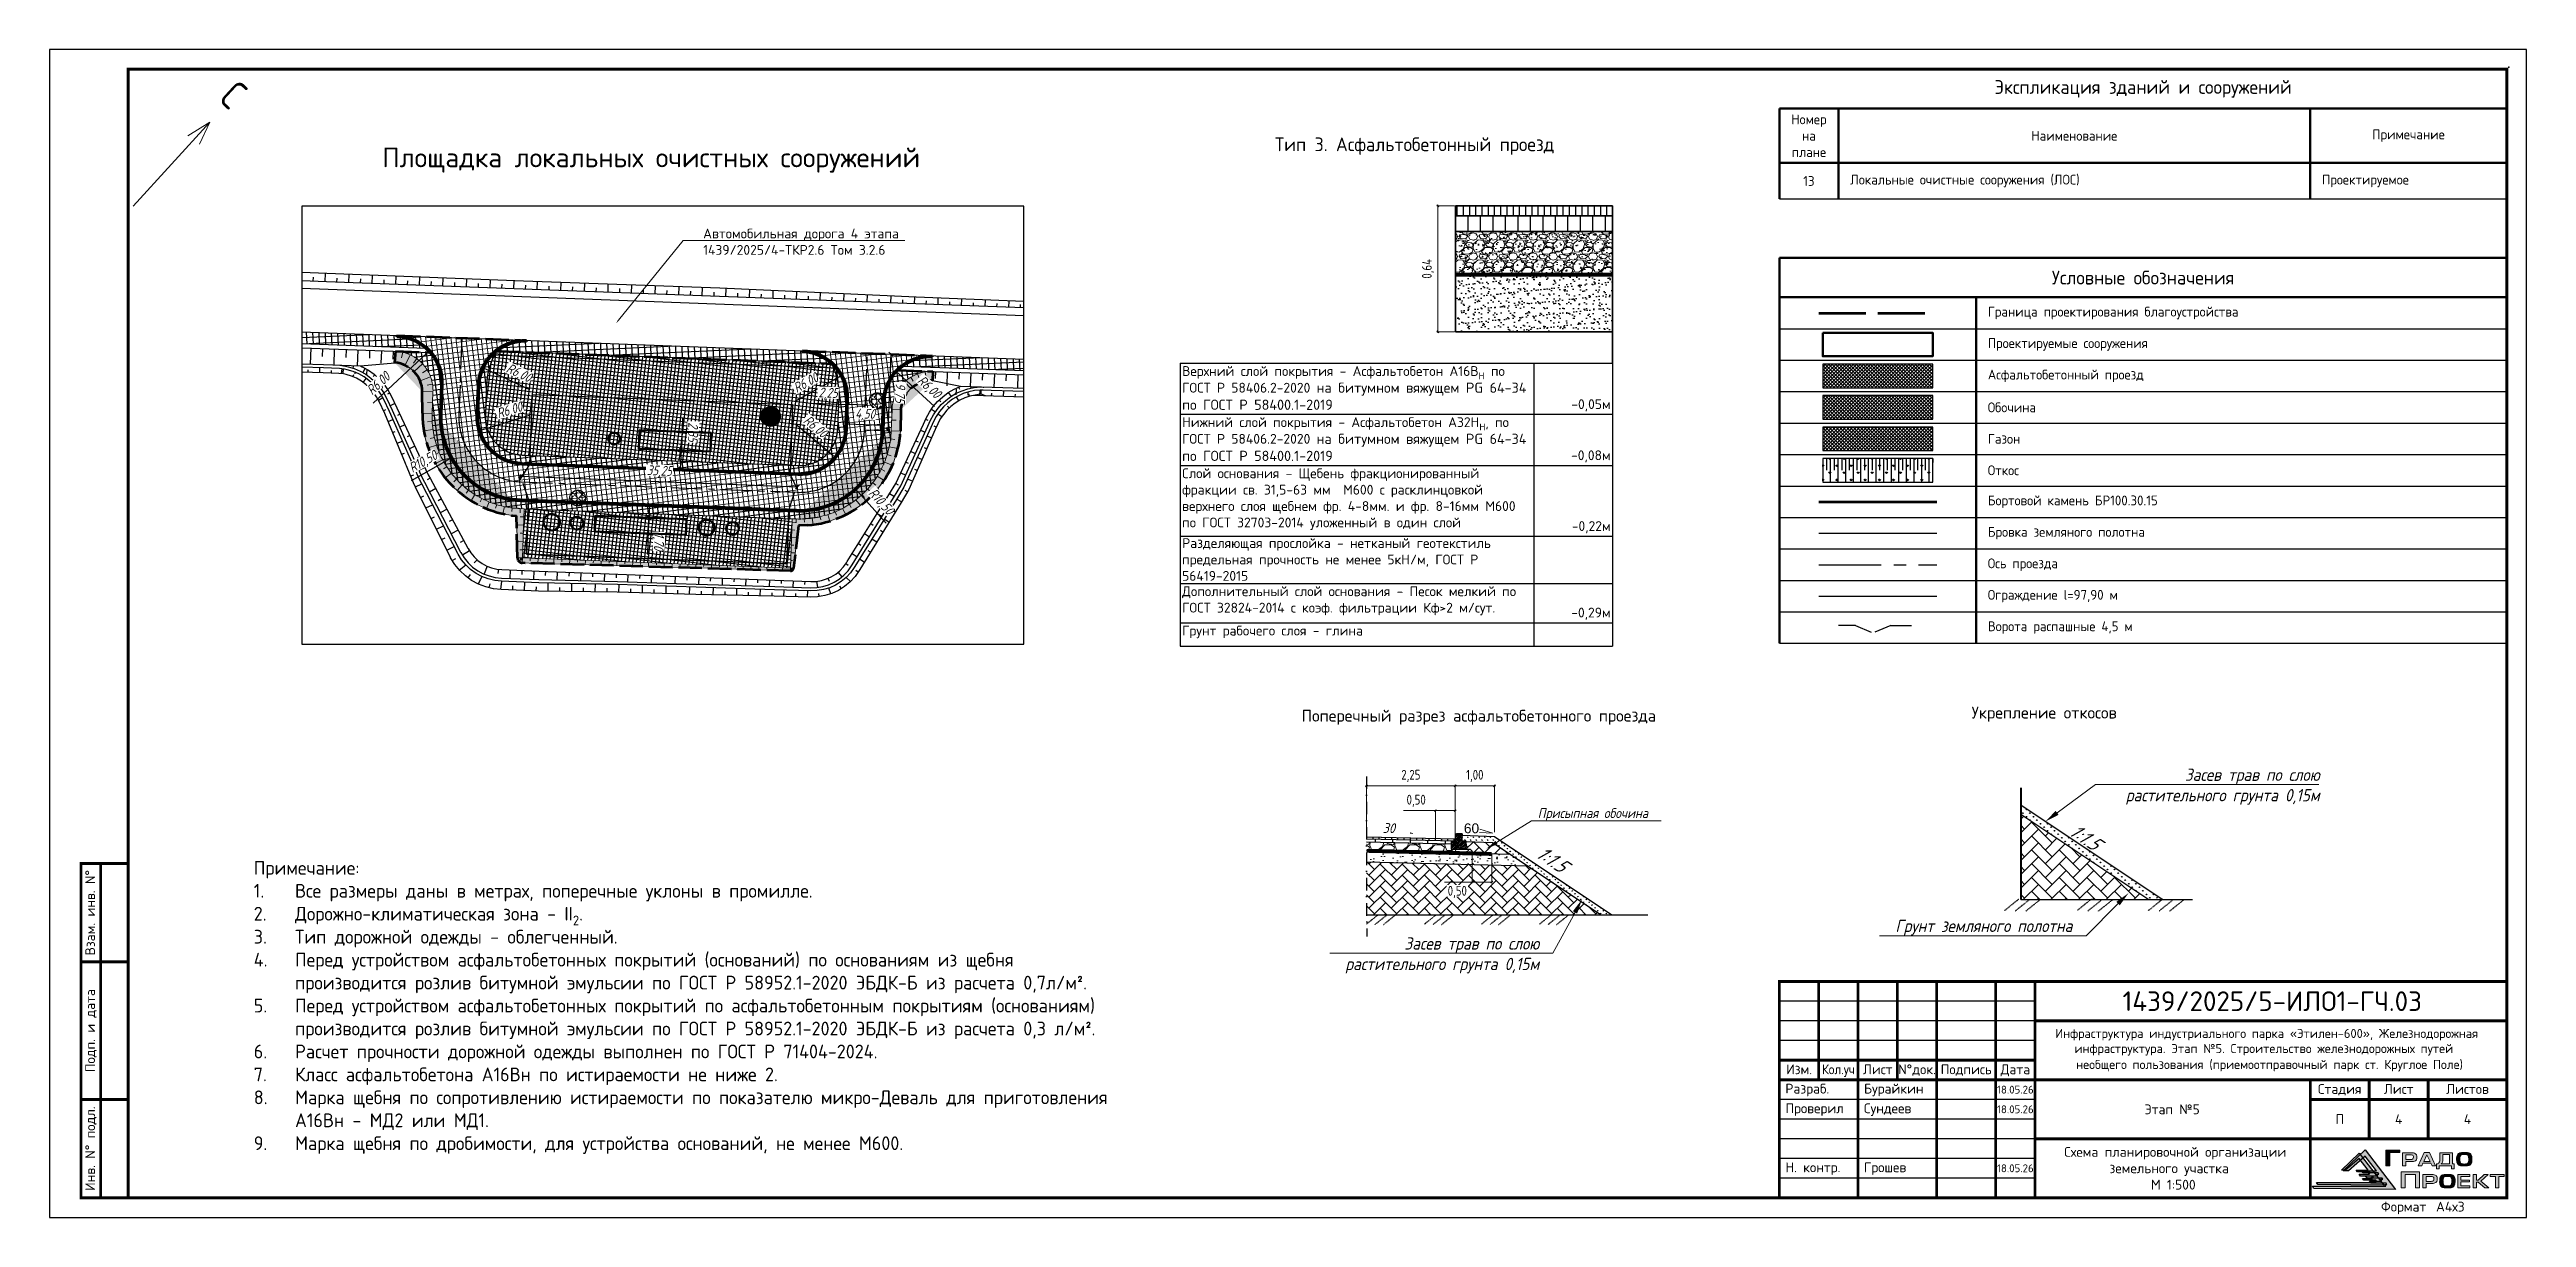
# Paper-space layout '3.4_СПОЗУ' of a CAD drawing. Header units: metres. Extents: x 0 to 630, y 0 to 297.
# The model-space entities are those that its viewports show. They can reach past a viewport. Long polylines and large blocks are cut down to what shows.
import ezdxf
from ezdxf import colors
from ezdxf.entities.mleader import LeaderData, LeaderLine
from ezdxf.enums import TextEntityAlignment as Align
from ezdxf.math import Vec2, Vec3

# ---------------------------------------------------------------- set-up
doc = ezdxf.new("R2010")
doc.units = ezdxf.units.M
for name, pattern in [('ACAD_ISO02W100', [15, 12, -3]), ('DASHDOT', [25.4, 12.7, -6.35, 0, -6.35]), ('HIDDEN', [0.375, 0.25, -0.125]), ('осевая', [50.8, 31.75, -6.35, 6.35, -6.35])]:
    doc.linetypes.add(name, pattern=pattern)
for name, color, linetype, lineweight in [('$0$ПП_Дорога_Покрытия_ПроезжаяЧасть_Тип1.', 5, 'Continuous', 9), ('1', 7, 'Continuous', 25), ('280_ПОР_Откосы планировки', 250, 'Continuous', 20), ('ГП_АД том 3.2.6', 250, 'Continuous', 40), ('ГП_Границы ЗУ', 1, 'Continuous', 50), ('ГП_Контур здания', 1, 'Continuous', 40), ('ГТ_ЭКСПЛИКАЦИЯ', 7, 'Continuous', 30), ('ПП_Дорога_БортовойКамень_БР100.30.18', 5, 'Continuous', 60), ('ПП_Дорога_Покрытия_Откос', 3, 'Continuous', 9), ('ПП_Дорога_Покрытия_Тротуар', 24, 'Continuous', 9), ('ПП_Дорога_Покрытия_Щебневание_Прикромочное', 151, 'Continuous', 30), ('Штриховка', 7, 'Continuous', 15)]:
    doc.layers.add(name, color=color, linetype=linetype, lineweight=lineweight)
for name, color, linetype in [('000_C3D_ХЛ служебные', 7, 'Continuous'), ('_ОФОРМ_Примечания', 7, 'Continuous'), ('_Рамка-текст', 7, 'Continuous'), ('C-ROAD-CORR', 5, 'Continuous'), ('АД_конструкция', 7, 'Continuous'), ('АД_серый', 250, 'Continuous'), ('Бур_Лист', 7, 'Continuous'), ('ВС текст_2эт', 7, 'Continuous'), ('ГП_Автодорога Ось', 1, 'осевая'), ('ГП_здания', 7, 'Continuous'), ('ГП_Ограждение', 7, 'ограждение2'), ('ГП_Размеры проезд', 7, 'Continuous'), ('ДК', 7, 'Continuous'), ('КДО', 7, 'Continuous'), ('Нумерация листов', 7, 'Continuous'), ('Обозначения', 7, 'Continuous'), ('Откос', 7, 'Continuous'), ('ПП_Дорога_Покрытия_Газон', 3, 'Continuous'), ('ПП_Рамка_ДинамическийФормат', 7, 'Continuous'), ('Ситуация.Проектные откосы', 94, 'Continuous')]:
    doc.layers.add(name, color=color, linetype=linetype)
doc.layers.add('ГП_Штриховка газонов', color=254, linetype='Continuous', true_color=0xd2f9d6)
doc.layers.add('ОНХП-ГП текст', color=98, linetype='Continuous', lineweight=20, true_color=0x000800)
doc.layers.add('ПП_Дорога_Покрытия_ПроезжаяЧасть', color=190, linetype='Continuous', lineweight=9, true_color=0x7a16e3)
doc.layers.add('помощь', color=1, linetype='Continuous', plot=False)
doc.styles.add('Ck_rus', font='isocpeur.ttf', dxfattribs={"width": 0.8, "oblique": 15, "height": 2.5})
doc.styles.add('Gipronikel', font='GOST Common.ttf')
doc.styles.add('GOST Common', font='GOST Common.ttf')
doc.styles.add('GOST-2.304_Type-B', font='arial.ttf')
doc.styles.add('ISOCPEUR', font='isocpeur.ttf')
doc.styles.add('Line_GUGK', font='', dxfattribs={"height": 1})
doc.styles.get("Standard").update_dxf_attribs({"font": 'arial.ttf'})
doc.styles.add('ГОСТ', font='')
doc.styles.add('М_ТЕКСТ', font='isocpeui.ttf', dxfattribs={"width": 0.9})
doc.styles.add('СПДС', font='isocpeur.ttf')
doc.styles.add('СПДС 1.25 курсив для М500', font='isocpeui.ttf', dxfattribs={"width": 0.6, "height": 1.25})
doc.styles.add('СПДС 2.5', font='isocpeur.ttf', dxfattribs={"width": 0.8, "height": 2.5})
doc.styles.get('Line_GUGK').set_extended_font_data('Bm431', italic=True)
doc.styles.get('ГОСТ').set_extended_font_data('GOST type A')
doc.linetypes.add('g5_121_t', pattern='A,4,-0.4,["Т",Line_GUGK,S=1,R=0,X=0,Y=-0.5],-1.2,12', length=17.6)
doc.linetypes.add('ограждение2', pattern='A,6.35,-2.54,[132,ltypeshp.shx,S=2.54,R=0,X=-2.54,Y=0],-2.54,25.4', length=36.83)
doc.dimstyles.new('Ck_Линейный р-р', dxfattribs={"dimscale": 0, "dimtxt": 2.5, "dimasz": 1, "dimexe": 0.5, "dimexo": 0.5, "dimtad": 1, "dimzin": 1, "dimtxsty": 'Ck_rus', "dimblk": 'OBLIQUE', "dimcen": 0, "dimdle": 0.1, "dimadec": 0, "dimazin": 0, "dimtfac": 1, "dimtofl": 0, "dimtmove": 1, "dimatfit": 3, "dimfxl": 1, "dimarcsym": 0})
doc.dimstyles.new('СПДС 1.25 для М500', dxfattribs={"dimtxt": 1.25, "dimasz": 0.5, "dimexe": 0.25, "dimexo": 0.25, "dimgap": 0.15, "dimtad": 2, "dimzin": 0, "dimtxsty": 'СПДС 1.25 курсив для М500', "dimblk": 'OBLIQUE', "dimcen": 1.5, "dimdle": 0.25, "dimclrd": 256, "dimclre": 256, "dimclrt": 256, "dimaunit": 1, "dimadec": 4, "dimazin": 2, "dimtfac": 1, "dimtofl": 0, "dimtmove": 0, "dimatfit": 3, "dimfxl": 1, "dimtfill": 1, "dimtzin": 0, "dimlwd": 15, "dimlwe": 15, "dimarcsym": 0})
doc.dimstyles.new('Стрелки', dxfattribs={"dimtxt": 2.5, "dimasz": 4, "dimexe": 1, "dimexo": 1, "dimgap": 1, "dimtad": 1, "dimzin": 0, "dimdsep": 46, "dimtxsty": 'Standard', "dimcen": 0.09, "dimdle": 1, "dimadec": 0, "dimazin": 0, "dimtfac": 1, "dimtofl": 0, "dimtmove": 0, "dimatfit": 3, "dimfxl": 1, "dimtolj": 1, "dimtzin": 0, "dimlwd": 15, "dimlwe": 15, "dimarcsym": 0})
pattern_1 = [(45, (0, 34.83333), (-0.44194174, 0.44194174), []), (135, (0, 34.83333), (-0.44194174, -0.44194174), [])]

psp = doc.layouts.new('3.4_СПОЗУ')

# ---------------------------------------------------------------- texts
at = {"layer": '_ОФОРМ_Примечания', "lineweight": 25, "style": 'Gipronikel'}
psp.add_text('Тип 3. Асфальтобетонный проезд', height=3.5, dxfattribs=at).set_placement((311.667, 271.152))
at = {"layer": '_ОФОРМ_Примечания', "lineweight": 25, "insert": (51.945, 90.661), "char_height": 3.5, "width": 224.77253, "attachment_point": 1, "style": 'Gipronikel'}
psp.add_mtext('Примечание:\\P\\pi-10.5,l10.5,t10.5;1.^IВсе размеры даны в метрах, поперечные уклоны в промилле.\\P{\\A1;2.^IДорожно-климатическая зона - II\\H0.7x;\\S^ 2;\\H1.42857x;.}\\P3.^IТип дорожной одежды - облегченный.\\P4.^IПеред устройством асфальтобетонных покрытий (оснований) по основаниям из щебня  производится розлив битумной эмульсии по ГОСТ Р 58952.1-2020 ЭБДК-Б из расчета 0,7л/м².\\P5.^IПеред устройством асфальтобетонных покрытий по асфальтобетонным покрытиям (основаниям) производится розлив битумной эмульсии по ГОСТ Р 58952.1-2020 ЭБДК-Б из расчета 0,3 л/м².\\P6.^IРасчет прочности дорожной одежды выполнен по ГОСТ Р 71404-2024.\\P7.^IКласс асфальтобетона А16Вн по истираемости не ниже 2.\\P8.^IМарка щебня по сопротивлению истираемости по показателю микро-Деваль для приготовления А16Вн - МД2 или МД1.\\P9.^IМарка щебня по дробимости, для устройства оснований, не менее М600.', dxfattribs=at)
at = {"layer": '_Рамка-текст', "char_height": 2, "width": 10, "attachment_point": 5, "line_spacing_factor": 1.1, "style": 'СПДС 2.5'}
for insert in [(500, 32.5), (500, 27.5), (500, 12.5)]:
    psp.add_mtext('{\\W1;18.05.26}', dxfattribs=dict(at, insert=insert))
at = {"layer": 'АД_конструкция', "lineweight": 30, "insert": (363.547, 129.091), "char_height": 3, "width": 190.64258, "attachment_point": 2, "style": 'СПДС'}
psp.add_mtext('Поперечный разрез асфальтобетонного проезда', dxfattribs=at)
at = {"layer": 'АД_конструкция', "color": 1, "lineweight": 30, "insert": (507.34, 129.876), "char_height": 3, "width": 190.64258, "attachment_point": 2, "style": 'СПДС'}
psp.add_mtext('{\\C7;Укрепление откосов}', dxfattribs=at)
at = {"layer": 'ВС текст_2эт', "insert": (153.019, 268.874), "char_height": 5, "width": 141.05761, "attachment_point": 5, "style": 'ISOCPEUR'}
psp.add_mtext('Площадка локальных очистных сооружений', dxfattribs=at)
at = {"layer": 'ОНХП-ГП текст', "ltscale": 250, "insert": (47.838, 289.546), "char_height": 7.421, "width": 67.06663, "attachment_point": 1, "rotation": 317.350696, "style": 'ГОСТ'}
psp.add_mtext('С', dxfattribs=at)
at = {"layer": 'Штриховка', "color": 0, "linetype": 'ByBlock', "style": 'М_ТЕКСТ', "oblique": 15, "width": 0.9}
for p in [(513.321, 97.451), (377.729, 91.826)]:
    psp.add_text('1:1.5', height=3.6749, rotation=326.275604, dxfattribs=at).set_placement(p)

msp = doc.modelspace()

# ---------------------------------------------------------------- blocks, each defined once
blk = doc.blocks.new('*U3')
at = {"layer": 'ПП_Рамка_ДинамическийФормат', "linetype": 'Continuous', "lineweight": 30, "true_color": 0x0c6001}
h = blk.add_hatch(color=88, dxfattribs=at)
h.dxf.hatch_style = 1
h.paths.add_polyline_path([(583.4, 11.89), (588.95, 17.21), (596.72, 7.1), (575.95, 7.34), (575.59, 7.93), (594.24, 7.93), (593.87, 8.41), (594.5, 8.41), (594.28, 8.69), (590.46, 8.69), (590.04, 9.24), (593.23, 9.24), (592.86, 9.72), (593.49, 9.73), (593.27, 10), (589.47, 10), (589.04, 10.56), (592.22, 10.56), (591.86, 11.03), (592.48, 11.04), (592.26, 11.33), (588.45, 11.32), (588.02, 11.87), (591.84, 11.88), (588.98, 15.58), (584.72, 11.89)])
at = {"layer": 'ПП_Рамка_ДинамическийФормат', "linetype": 'Continuous', "lineweight": 30, "true_color": 0x033c8c}
h = blk.add_hatch(color=156, dxfattribs=at)
h.dxf.hatch_style = 1
h.paths.add_polyline_path([(582.93, 12.05), (587.41, 16.35), (593.69, 8.19), (576.92, 8.38), (576.62, 8.85), (591.68, 8.85), (591.39, 9.24), (591.89, 9.24), (591.72, 9.47), (588.63, 9.47), (588.29, 9.91), (590.87, 9.91), (590.57, 10.3), (591.08, 10.3), (590.9, 10.53), (587.83, 10.53), (587.48, 10.98), (590.05, 10.98), (589.76, 11.36), (590.26, 11.36), (590.08, 11.6), (587.01, 11.59), (586.66, 12.04), (589.74, 12.04), (587.44, 15.03), (584, 12.05)])
at = {"layer": 'ПП_Рамка_ДинамическийФормат', "linetype": 'Continuous', "lineweight": 0, "true_color": 0x033c8c}
h = blk.add_hatch(color=156, dxfattribs=at)
h.dxf.hatch_style = 1
h.paths.add_polyline_path([(594.23, 13.1), (595.23, 13.1), (595.23, 16.53), (597.8, 16.53), (597.8, 17.14), (594.23, 17.14)])
h = blk.add_hatch(color=156, dxfattribs=at)
h.dxf.hatch_style = 1
h.paths.add_polyline_path([(601.81, 16.19, 0.129761), (600.77, 16.46), (598.48, 16.46), (598.48, 13.1), (599.33, 13.1), (599.33, 14.21), (600.8, 14.21, 0.148195), (601.76, 14.43, 0.229809), (602.12, 15.01), (602.12, 15.6, 0.271278)])
h.paths.add_polyline_path([(599.32, 15.95), (600.58, 15.95, -0.094959), (600.98, 15.88, -0.198887), (601.19, 15.68, -0.099141), (601.26, 15.31, -0.182798), (601.11, 14.9, -0.188884), (600.82, 14.74, -0.015492), (600.55, 14.72), (599.32, 14.72)], flags=16)
h.paths.add_polyline_path([(605.32, 16.48), (604.01, 16.48), (602.49, 13.1), (603.39, 13.1), (603.65, 13.79), (605.68, 13.79), (605.99, 13.1), (606.83, 13.1)])
h.paths.add_polyline_path([(604.67, 15.96), (605.5, 14.23), (603.87, 14.23)], flags=16)
h.paths.add_polyline_path([(611.21, 16.47), (607.94, 16.47), (607.94, 14.64, -0.224), (607.59, 13.73), (607.48, 13.62), (607.13, 13.62), (607.13, 12.35), (607.83, 12.35), (607.83, 13.1), (610.91, 13.1), (610.91, 12.36), (611.64, 12.36), (611.64, 13.62), (611.21, 13.62)])
h.paths.add_polyline_path([(608.73, 15.97), (610.42, 15.97), (610.42, 13.6), (608.33, 13.6), (608.34, 13.66), (608.41, 13.69), (608.48, 13.76, 0.193412), (608.73, 14.4)], flags=16)
h.paths.add_polyline_path([(602.77, 11.58), (598.11, 11.58), (598.11, 7.56), (599.13, 7.56), (599.13, 10.93), (601.75, 10.93), (601.75, 7.56), (602.77, 7.56)])
h.paths.add_polyline_path([(607.29, 9.47), (607.29, 10.05, 0.311605), (607.01, 10.64, 0.129761), (605.97, 10.91), (603.68, 10.91), (603.68, 7.56), (604.53, 7.56), (604.53, 8.66), (606, 8.66, 0.148195), (606.96, 8.89, 0.267677)])
h.paths.add_polyline_path([(604.53, 10.41), (605.78, 10.41, -0.094959), (606.19, 10.33, -0.198887), (606.4, 10.13, -0.099141), (606.47, 9.76, -0.182798), (606.32, 9.35, -0.188884), (606.03, 9.2, -0.015492), (605.76, 9.18), (604.53, 9.18)], flags=16)
h.paths.add_polyline_path([(615.51, 9.48), (613.33, 9.48), (613.33, 10.41), (615.61, 10.41), (615.61, 10.91), (612.53, 10.91), (612.53, 7.56), (615.61, 7.56), (615.61, 8.01), (613.33, 8.01), (613.33, 9.04), (615.51, 9.04)])
h.paths.add_polyline_path([(617.25, 10.91), (616.45, 10.91), (616.45, 7.56), (617.25, 7.56), (617.25, 9), (617.73, 9), (619.41, 7.56), (620.42, 7.56), (618.4, 9.26), (620.26, 10.91), (619.28, 10.91), (617.72, 9.5), (617.25, 9.5)])
h.paths.add_polyline_path([(622.96, 10.4), (624.32, 10.4), (624.32, 10.91), (620.79, 10.91), (620.79, 10.4), (622.15, 10.4), (622.15, 7.56), (622.96, 7.56)])
h = blk.add_hatch(color=156, dxfattribs=at)
h.dxf.hatch_style = 1
edge = h.paths.add_edge_path()
edge.add_spline(control_points=[(614.18, 13.1), (614.31, 13.1), (614.55, 13.1), (614.88, 13.12), (615.17, 13.17), (615.43, 13.26), (615.66, 13.35), (615.86, 13.54), (616.04, 13.82), (616.16, 14.32), (616.15, 14.7), (616.14, 14.94), (616.14, 15.1), (616.14, 15.39), (616.04, 15.79), (615.86, 16.07), (615.66, 16.26), (615.43, 16.36), (615.17, 16.45), (614.88, 16.5), (614.55, 16.51), (614.31, 16.51), (614.18, 16.51), (614.05, 16.51), (613.82, 16.51), (613.49, 16.5), (613.2, 16.45), (612.94, 16.36), (612.71, 16.26), (612.51, 16.07), (612.33, 15.79), (612.23, 15.39), (612.23, 15.1), (612.23, 14.94), (612.22, 14.7), (612.21, 14.32), (612.33, 13.82), (612.51, 13.54), (612.71, 13.35), (612.94, 13.26), (613.2, 13.17), (613.49, 13.12), (613.82, 13.1), (614.05, 13.1), (614.18, 13.1)], knot_values=[0, 0, 0, 0, 0.392432, 0.709081, 0.998708, 1.278127, 1.53821, 1.728059, 2.110629, 2.5013, 3.242256, 3.242256, 3.242256, 3.711066, 4.101736, 4.484307, 4.674156, 4.934238, 5.213657, 5.503284, 5.819934, 6.212366, 6.212366, 6.212366, 6.590896, 6.907546, 7.197173, 7.476592, 7.736674, 7.926524, 8.309094, 8.699764, 9.168574, 9.168574, 9.168574, 9.90953, 10.300201, 10.682771, 10.87262, 11.132703, 11.412122, 11.701749, 12.018398, 12.396929, 12.396929, 12.396929, 12.396929], degree=3, periodic=0)
edge = h.paths.add_edge_path(flags=16)
edge.add_spline(control_points=[(613.07, 14.94), (613.07, 14.88), (613.07, 14.8), (613.07, 14.81), (613.07, 14.69), (613.06, 14.48), (613.1, 14.21), (613.14, 14), (613.23, 13.87), (613.29, 13.75), (613.41, 13.68), (613.54, 13.61), (613.7, 13.6), (613.89, 13.59), (614.04, 13.58), (614.15, 13.58), (614.18, 13.58), (614.22, 13.58), (614.32, 13.58), (614.48, 13.59), (614.66, 13.6), (614.83, 13.61), (614.96, 13.68), (615.07, 13.74), (615.14, 13.87), (615.22, 13.99), (615.27, 14.2), (615.31, 14.47), (615.3, 14.69), (615.3, 14.81), (615.3, 14.93), (615.31, 15.14), (615.27, 15.41), (615.23, 15.62), (615.14, 15.75), (615.07, 15.87), (614.96, 15.93), (614.83, 16), (614.66, 16.01), (614.48, 16.02), (614.32, 16.03), (614.22, 16.03), (614.19, 16.03), (614.15, 16.03), (614.05, 16.03), (613.89, 16.02), (613.71, 16.01), (613.54, 16), (613.41, 15.93), (613.3, 15.87), (613.23, 15.75), (613.15, 15.62), (613.1, 15.41), (613.06, 15.14), (613.07, 15), (613.07, 14.94)], knot_values=[0, 0, 0, 0, 1, 2, 3, 4, 5, 6, 7, 8, 9, 10, 11, 12, 13, 14, 15, 16, 17, 18, 19, 20, 21, 22, 23, 24, 25, 26, 27, 28, 29, 30, 31, 32, 33, 34, 35, 36, 37, 38, 39, 40, 41, 42, 43, 44, 45, 46, 47, 48, 49, 50, 51, 52, 53, 53, 53, 53], degree=3, periodic=0)
h = blk.add_hatch(color=156, dxfattribs=at)
h.dxf.hatch_style = 1
edge = h.paths.add_edge_path()
edge.add_spline(control_points=[(609.88, 7.56), (610.01, 7.56), (610.25, 7.56), (610.58, 7.56), (610.87, 7.58), (611.14, 7.67), (611.36, 7.76), (611.57, 7.96), (611.74, 8.23), (611.86, 8.73), (611.85, 9.11), (611.85, 9.36), (611.85, 9.51), (611.85, 9.8), (611.74, 10.21), (611.57, 10.48), (611.36, 10.68), (611.14, 10.77), (610.87, 10.86), (610.58, 10.91), (610.25, 10.91), (610.01, 10.91), (609.88, 10.91), (609.76, 10.91), (609.52, 10.91), (609.2, 10.91), (608.9, 10.86), (608.64, 10.77), (608.41, 10.68), (608.21, 10.48), (608.04, 10.21), (607.93, 9.8), (607.93, 9.51), (607.93, 9.36), (607.92, 9.11), (607.91, 8.73), (608.04, 8.23), (608.21, 7.96), (608.41, 7.76), (608.64, 7.67), (608.9, 7.58), (609.2, 7.56), (609.52, 7.56), (609.76, 7.56), (609.88, 7.56)], knot_values=[0, 0, 0, 0, 0.392432, 0.709081, 0.998708, 1.278127, 1.53821, 1.728059, 2.110629, 2.5013, 3.242256, 3.242256, 3.242256, 3.711066, 4.101736, 4.484307, 4.674156, 4.934238, 5.213657, 5.503284, 5.819934, 6.212366, 6.212366, 6.212366, 6.590896, 6.907546, 7.197173, 7.476592, 7.736674, 7.926524, 8.309094, 8.699764, 9.168574, 9.168574, 9.168574, 9.90953, 10.300201, 10.682771, 10.87262, 11.132703, 11.412122, 11.701749, 12.018398, 12.396929, 12.396929, 12.396929, 12.396929], degree=3, periodic=0)
edge = h.paths.add_edge_path(flags=16)
edge.add_spline(control_points=[(608.77, 9.35), (608.78, 9.3), (608.78, 9.22), (608.78, 9.22), (608.77, 9.11), (608.77, 8.89), (608.81, 8.62), (608.85, 8.41), (608.93, 8.28), (609, 8.16), (609.11, 8.1), (609.24, 8.03), (609.41, 8.02), (609.59, 8), (609.75, 8), (609.85, 8), (609.89, 8), (609.92, 8), (610.03, 8), (610.19, 8), (610.37, 8.01), (610.53, 8.02), (610.66, 8.09), (610.78, 8.16), (610.85, 8.28), (610.93, 8.4), (610.97, 8.61), (611.01, 8.88), (611.01, 9.1), (611, 9.22), (611.01, 9.34), (611.01, 9.55), (610.97, 9.82), (610.93, 10.03), (610.85, 10.16), (610.78, 10.28), (610.67, 10.34), (610.53, 10.42), (610.37, 10.42), (610.19, 10.44), (610.03, 10.44), (609.93, 10.44), (609.89, 10.44), (609.85, 10.44), (609.75, 10.44), (609.59, 10.44), (609.41, 10.42), (609.25, 10.41), (609.11, 10.34), (609, 10.28), (608.93, 10.16), (608.85, 10.03), (608.81, 9.82), (608.77, 9.55), (608.77, 9.41), (608.77, 9.35)], knot_values=[0, 0, 0, 0, 1, 2, 3, 4, 5, 6, 7, 8, 9, 10, 11, 12, 13, 14, 15, 16, 17, 18, 19, 20, 21, 22, 23, 24, 25, 26, 27, 28, 29, 30, 31, 32, 33, 34, 35, 36, 37, 38, 39, 40, 41, 42, 43, 44, 45, 46, 47, 48, 49, 50, 51, 52, 53, 53, 53, 53], degree=3, periodic=0)
at = {"layer": 'ПП_Рамка_ДинамическийФормат'}
blk.add_lwpolyline([(0, 0), (630, 0), (630, 297), (0, 297)], close=True, dxfattribs=at)
at = {"layer": 'ПП_Рамка_ДинамическийФормат', "const_width": 0.7}
for points in [[(20, 5), (625, 5), (625, 292), (20, 292)], [(8, 5), (20, 5), (20, 90), (8, 90)], [(440, 60), (440, 5), (625, 5), (625, 60)]]:
    blk.add_lwpolyline(points, close=True, dxfattribs=at)
for points in [[(13, 5), (13, 90)], [(20, 65), (8, 65)], [(450, 60), (450, 35)], [(460, 60), (460, 5)], [(470, 60), (470, 35)], [(480, 60), (480, 5)], [(495, 60), (495, 5)], [(505, 60), (505, 5)], [(505, 50), (625, 50)], [(505, 40), (440, 40)], [(505, 35), (440, 35)], [(505, 35), (625, 35)], [(575, 35), (575, 5)], [(590, 35), (590, 20)], [(605, 35), (605, 20)], [(20, 30), (8, 30)], [(625, 30), (575, 30)], [(505, 20), (625, 20)]]:
    blk.add_lwpolyline(points, dxfattribs=at)
at = {"layer": 'ПП_Рамка_ДинамическийФормат'}
for points in [[(505, 55), (440, 55)], [(505, 50), (440, 50)], [(505, 45), (440, 45)], [(505, 30), (440, 30)], [(505, 25), (440, 25)], [(505, 20), (440, 20)], [(505, 15), (440, 15)], [(505, 10), (440, 10)]]:
    blk.add_lwpolyline(points, dxfattribs=at)
at = {"layer": 'ПП_Рамка_ДинамическийФормат', "color": 88, "linetype": 'Continuous', "lineweight": 30, "true_color": 0x0c6001}
blk.add_lwpolyline([(583.4, 11.89), (588.95, 17.21), (596.72, 7.1), (575.95, 7.34), (575.59, 7.93), (594.24, 7.93), (593.87, 8.41), (594.5, 8.41), (594.28, 8.69), (590.46, 8.69), (590.04, 9.24), (593.23, 9.24), (592.86, 9.72), (593.49, 9.73), (593.27, 10), (589.47, 10), (589.04, 10.56), (592.22, 10.56), (591.86, 11.03), (592.48, 11.04), (592.26, 11.33), (588.45, 11.32), (588.02, 11.87), (591.84, 11.88), (588.98, 15.58), (584.72, 11.89)], close=True, dxfattribs=at)
at = {"layer": 'ПП_Рамка_ДинамическийФормат', "color": 7, "linetype": 'Continuous', "lineweight": 30, "true_color": 0xffffff}
blk.add_lwpolyline([(582.93, 12.05), (587.41, 16.35), (593.69, 8.19), (576.92, 8.38), (576.62, 8.85), (591.68, 8.85), (591.39, 9.24), (591.89, 9.24), (591.72, 9.47), (588.63, 9.47), (588.29, 9.91), (590.87, 9.91), (590.57, 10.3), (591.08, 10.3), (590.9, 10.53), (587.83, 10.53), (587.48, 10.98), (590.05, 10.98), (589.76, 11.36), (590.26, 11.36), (590.08, 11.6), (587.01, 11.59), (586.66, 12.04), (589.74, 12.04), (587.44, 15.03), (584, 12.05)], close=True, dxfattribs=at)
at = {"layer": 'ПП_Рамка_ДинамическийФормат', "color": 156, "linetype": 'Continuous', "lineweight": 0, "true_color": 0x033c8c}
blk.add_lwpolyline([(594.23, 13.1), (594.23, 17.14), (597.8, 17.14), (597.8, 16.53), (595.23, 16.53), (595.23, 13.1), (594.23, 13.1)], dxfattribs=at)
for points in [[(598.48, 13.1), (598.48, 16.46), (600.77, 16.46, -0.129761), (601.81, 16.19, -0.271278), (602.12, 15.6), (602.12, 15.01, -0.229809), (601.76, 14.43, -0.148195), (600.8, 14.21), (599.33, 14.21), (599.33, 13.1), (598.48, 13.1)], [(607.94, 16.47), (611.21, 16.47), (611.21, 13.62), (611.64, 13.62), (611.64, 12.36), (610.91, 12.36), (610.91, 13.1), (607.83, 13.1), (607.83, 12.35), (607.13, 12.35), (607.13, 13.62), (607.48, 13.62), (607.59, 13.73, 0.224), (607.94, 14.64), (607.94, 16.47)], [(603.68, 7.56), (603.68, 10.91), (605.97, 10.91, -0.129761), (607.01, 10.64, -0.311605), (607.29, 10.05), (607.29, 9.47, -0.267677), (606.96, 8.89, -0.148195), (606, 8.66), (604.53, 8.66), (604.53, 7.56), (603.68, 7.56)]]:
    blk.add_lwpolyline(points, format="xyb", dxfattribs=at)
for points in [[(599.32, 15.95), (600.58, 15.95, -0.094959), (600.98, 15.88, -0.198887), (601.19, 15.68, -0.099141), (601.26, 15.31, -0.182798), (601.11, 14.9, -0.188884), (600.82, 14.74, -0.015492), (600.55, 14.72), (599.32, 14.72), (599.32, 15.95)], [(608.73, 15.97), (610.42, 15.97), (610.42, 13.6), (608.33, 13.6), (608.34, 13.66), (608.41, 13.69), (608.48, 13.76, 0.193412), (608.73, 14.4), (608.73, 15.97)], [(604.53, 10.41), (605.78, 10.41, -0.094959), (606.19, 10.33, -0.198887), (606.4, 10.13, -0.099141), (606.47, 9.76, -0.182798), (606.32, 9.35, -0.188884), (606.03, 9.2, -0.015492), (605.76, 9.18), (604.53, 9.18), (604.53, 10.41)]]:
    blk.add_lwpolyline(points, format="xyb", close=True, dxfattribs=at)
for points in [[(602.49, 13.1), (604.01, 16.48), (605.32, 16.48), (606.83, 13.1), (605.99, 13.1), (605.68, 13.79), (603.65, 13.79), (603.39, 13.1)], [(603.87, 14.23), (605.5, 14.23), (604.67, 15.96), (603.87, 14.23)], [(602.77, 7.56), (602.77, 11.58), (598.11, 11.58), (598.11, 7.56), (599.13, 7.56), (599.13, 10.93), (601.75, 10.93), (601.75, 7.56)], [(612.53, 10.91), (612.53, 7.56), (615.61, 7.56), (615.61, 8.01), (613.33, 8.01), (613.33, 9.04), (615.51, 9.04), (615.51, 9.48), (613.33, 9.48), (613.33, 10.41), (615.61, 10.41), (615.61, 10.91)], [(616.45, 10.91), (617.25, 10.91), (617.25, 9.5), (617.72, 9.5), (619.28, 10.91), (620.26, 10.91), (618.4, 9.26), (620.42, 7.56), (619.41, 7.56), (617.73, 9), (617.25, 9), (617.25, 7.56), (616.45, 7.56)], [(622.15, 7.56), (622.15, 10.4), (620.79, 10.4), (620.79, 10.91), (624.32, 10.91), (624.32, 10.4), (622.96, 10.4), (622.96, 7.56)]]:
    blk.add_lwpolyline(points, close=True, dxfattribs=at)
for points in [[(614.18, 13.1), (614.31, 13.1), (614.55, 13.1), (614.88, 13.12), (615.17, 13.17), (615.43, 13.26), (615.66, 13.35), (615.86, 13.54), (616.04, 13.82), (616.16, 14.32), (616.15, 14.7), (616.14, 14.94), (616.14, 15.1), (616.14, 15.39), (616.04, 15.79), (615.86, 16.07), (615.66, 16.26), (615.43, 16.36), (615.17, 16.45), (614.88, 16.5), (614.55, 16.51), (614.31, 16.51), (614.18, 16.51), (614.05, 16.51), (613.82, 16.51), (613.49, 16.5), (613.2, 16.45), (612.94, 16.36), (612.71, 16.26), (612.51, 16.07), (612.33, 15.79), (612.23, 15.39), (612.23, 15.1), (612.23, 14.94), (612.22, 14.7), (612.21, 14.32), (612.33, 13.82), (612.51, 13.54), (612.71, 13.35), (612.94, 13.26), (613.2, 13.17), (613.49, 13.12), (613.82, 13.1), (614.05, 13.1), (614.18, 13.1)], [(609.88, 7.56), (610.01, 7.56), (610.25, 7.56), (610.58, 7.56), (610.87, 7.58), (611.14, 7.67), (611.36, 7.76), (611.57, 7.96), (611.74, 8.23), (611.86, 8.73), (611.85, 9.11), (611.85, 9.36), (611.85, 9.51), (611.85, 9.8), (611.74, 10.21), (611.57, 10.48), (611.36, 10.68), (611.14, 10.77), (610.87, 10.86), (610.58, 10.91), (610.25, 10.91), (610.01, 10.91), (609.88, 10.91), (609.76, 10.91), (609.52, 10.91), (609.2, 10.91), (608.9, 10.86), (608.64, 10.77), (608.41, 10.68), (608.21, 10.48), (608.04, 10.21), (607.93, 9.8), (607.93, 9.51), (607.93, 9.36), (607.92, 9.11), (607.91, 8.73), (608.04, 8.23), (608.21, 7.96), (608.41, 7.76), (608.64, 7.67), (608.9, 7.58), (609.2, 7.56), (609.52, 7.56), (609.76, 7.56), (609.88, 7.56)]]:
    blk.add_open_spline(points, degree=3, knots=[0, 0, 0, 0, 0.392432, 0.709081, 0.998708, 1.278127, 1.53821, 1.728059, 2.110629, 2.5013, 3.242256, 3.242256, 3.242256, 3.711066, 4.101736, 4.484307, 4.674156, 4.934238, 5.213657, 5.503284, 5.819934, 6.212366, 6.212366, 6.212366, 6.590896, 6.907546, 7.197173, 7.476592, 7.736674, 7.926524, 8.309094, 8.699764, 9.168574, 9.168574, 9.168574, 9.90953, 10.300201, 10.682771, 10.87262, 11.132703, 11.412122, 11.701749, 12.018398, 12.396929, 12.396929, 12.396929, 12.396929], dxfattribs=at)
for points in [[(613.07, 14.94), (613.07, 14.88), (613.07, 14.8), (613.07, 14.81), (613.07, 14.69), (613.06, 14.48), (613.1, 14.21), (613.14, 14), (613.23, 13.87), (613.29, 13.75), (613.41, 13.68), (613.54, 13.61), (613.7, 13.6), (613.89, 13.59), (614.04, 13.58), (614.15, 13.58), (614.18, 13.58), (614.22, 13.58), (614.32, 13.58), (614.48, 13.59), (614.66, 13.6), (614.83, 13.61), (614.96, 13.68), (615.07, 13.74), (615.14, 13.87), (615.22, 13.99), (615.27, 14.2), (615.31, 14.47), (615.3, 14.69), (615.3, 14.81), (615.3, 14.93), (615.31, 15.14), (615.27, 15.41), (615.23, 15.62), (615.14, 15.75), (615.07, 15.87), (614.96, 15.93), (614.83, 16), (614.66, 16.01), (614.48, 16.02), (614.32, 16.03), (614.22, 16.03), (614.19, 16.03), (614.15, 16.03), (614.05, 16.03), (613.89, 16.02), (613.71, 16.01), (613.54, 16), (613.41, 15.93), (613.3, 15.87), (613.23, 15.75), (613.15, 15.62), (613.1, 15.41), (613.06, 15.14), (613.07, 15), (613.07, 14.94)], [(608.77, 9.35), (608.78, 9.3), (608.78, 9.22), (608.78, 9.22), (608.77, 9.11), (608.77, 8.89), (608.81, 8.62), (608.85, 8.41), (608.93, 8.28), (609, 8.16), (609.11, 8.1), (609.24, 8.03), (609.41, 8.02), (609.59, 8), (609.75, 8), (609.85, 8), (609.89, 8), (609.92, 8), (610.03, 8), (610.19, 8), (610.37, 8.01), (610.53, 8.02), (610.66, 8.09), (610.78, 8.16), (610.85, 8.28), (610.93, 8.4), (610.97, 8.61), (611.01, 8.88), (611.01, 9.1), (611, 9.22), (611.01, 9.34), (611.01, 9.55), (610.97, 9.82), (610.93, 10.03), (610.85, 10.16), (610.78, 10.28), (610.67, 10.34), (610.53, 10.42), (610.37, 10.42), (610.19, 10.44), (610.03, 10.44), (609.93, 10.44), (609.89, 10.44), (609.85, 10.44), (609.75, 10.44), (609.59, 10.44), (609.41, 10.42), (609.25, 10.41), (609.11, 10.34), (609, 10.28), (608.93, 10.16), (608.85, 10.03), (608.81, 9.82), (608.77, 9.55), (608.77, 9.41), (608.77, 9.35)]]:
    blk.add_open_spline(points, degree=3, dxfattribs=at)
at = {"layer": 'ПП_Рамка_ДинамическийФормат'}
blk.add_point((625.5, 292.5), dxfattribs=at)
at = {"layer": 'ПП_Рамка_ДинамическийФормат', "style": 'ISOCPEUR'}
for s, p in [('Взам. инв. N%%D', (12.33, 77.5)), ('Подп. и дата', (12.33, 47.5)), ('Инв. N%%D подл.', (12.33, 17.5))]:
    blk.add_text(s, height=2.5, rotation=90, dxfattribs=at).set_placement(p, align=Align.BOTTOM_CENTER)
at = {"layer": 'ПП_Рамка_ДинамическийФормат', "style": 'СПДС'}
for s, p in [('Изм.', (445, 35.67)), ('Лист', (465, 35.67)), ('N%%Dдок.', (475, 35.67)), ('Подпись', (487.5, 35.67)), ('Дата', (500, 35.67)), ('Стадия', (582.5, 30.67)), ('Лист', (597.5, 30.67)), ('Листов', (615, 30.67))]:
    blk.add_text(s, height=2.5, dxfattribs=at).set_placement(p, align=Align.BOTTOM_CENTER)
at = {"layer": 'ПП_Рамка_ДинамическийФормат', "style": 'СПДС', "width": 0.9}
blk.add_text('Кол.уч', height=2.5, dxfattribs=at).set_placement((455, 35.67), align=Align.BOTTOM_CENTER)
at = {"layer": 'ПП_Рамка_ДинамическийФормат', "style": 'ISOCPEUR'}
blk.add_text('Формат', height=2.5, dxfattribs=at).set_placement((593, 1.5))
at = {"layer": 'ПП_Рамка_ДинамическийФормат', "style": 'СПДС', "flags": 4}
for tag, height, p in [('ШИФР', 5, (565, 55)), ('ОБЪЕКТ', 2.5, (565, 42.5)), ('ПОДОБЪЕКТ', 2.5, (540, 27.5)), ('СТАДИЯ', 2.5, (582.5, 25)), ('ЛИСТ', 2.5, (597.5, 25)), ('ЛИСТОВ', 2.5, (615, 25)), ('ЧЕРТЕЖ', 2.5, (540, 12.5))]:
    blk.add_attdef(tag, text='', height=height, dxfattribs=at).set_placement(p, align=Align.MIDDLE_CENTER)
at = {"layer": 'ПП_Рамка_ДинамическийФормат', "style": 'СПДС'}
for tag, p, flags in [('СПЕЦ_1', (441.5, 31.5), 12), ('ФАМИЛИЯ_1', (461.5, 31.5), 4), ('СПЕЦ_2', (441.5, 26.5), 12), ('ФАМИЛИЯ_2', (461.5, 26.5), 4), ('СПЕЦ_3', (441.5, 21.5), 12), ('СПЕЦ_4', (441.5, 16.5), 12), ('ФАМИЛИЯ_3', (461.5, 21.5), 4), ('ФАМИЛИЯ_4', (461.5, 16.5), 4), ('СПЕЦ_5', (441.5, 11.5), 12), ('ФАМИЛИЯ_5', (461.5, 11.5), 4), ('СПЕЦ_6', (441.5, 6.5), 12), ('ФАМИЛИЯ_6', (461.5, 6.5), 4)]:
    blk.add_attdef(tag, p, '', height=2.5, dxfattribs=dict(at, flags=flags))
blk.add_attdef('ФОРМАТ', (607, 1.5), '', height=2.5, dxfattribs=at)
blk = doc.blocks.new('*T284')
at = {"layer": '_ОФОРМ_Примечания', "color": 0, "lineweight": 50, "transparency": 16777216}
for p, q in [((0, -10), (185, -10)), ((0, -10), (0, -33)), ((15, -10), (15, -33)), ((135, -10), (135, -33)), ((185, -10), (185, -33)), ((0, -23.83), (185, -23.83))]:
    blk.add_line(p, q, dxfattribs=at)
at = {"layer": '_ОФОРМ_Примечания', "color": 0, "lineweight": -2, "transparency": 16777216}
blk.add_line((0, -33), (185, -33), dxfattribs=at)
at = {"layer": '_ОФОРМ_Примечания', "transparency": 16777216}
for s, insert, char_height, width, attachment_point, style in [('Экспликация зданий и сооружений ', (92.5, -5), 3.5, 182, 5, 'Gipronikel'), ('Номер на плане', (7.5, -16.92), 2.5, 12, 5, 'Gipronikel'), ('{\\fGOST Common|b0|i0|c204|p34;\\C256;Наименование}', (75, -16.92), 2.5, 117, 5, 'Gipronikel'), ('Примечание', (160, -16.92), 2.5, 47, 5, 'Gipronikel'), ('13', (7.5, -28.42), 2.5, 12, 5, 'GOST Common'), ('Локальные очистные сооружения (ЛОС)', (18, -28.42), 2.5, 114, 4, 'GOST Common'), ('Проектируемое', (138, -28.42), 2.5, 44, 4, 'GOST Common')]:
    blk.add_mtext(s, dxfattribs=dict(at, insert=insert, char_height=char_height, width=width, attachment_point=attachment_point, style=style))
blk = doc.blocks.new('*U191')
at = {"layer": 'ГТ_ЭКСПЛИКАЦИЯ', "linetype": 'g5_121_t', "true_color": 0xffffff}
h = blk.add_hatch(color=7, dxfattribs=at)
h.dxf.hatch_style = 1
edge = h.paths.add_edge_path()
edge.add_arc((0, 0), 2.5, 0, 360)
at = {"layer": 'ГТ_ЭКСПЛИКАЦИЯ'}
blk.add_circle((0, 0), 2.5, dxfattribs=at)
at = {"layer": 'ГТ_ЭКСПЛИКАЦИЯ', "color": 18, "lineweight": 50, "true_color": 0x000000, "style": 'GOST-2.304_Type-B'}
blk.add_attdef('№', text='', height=2.5, dxfattribs=at).set_placement((0, 0), align=Align.MIDDLE_CENTER)
blk = doc.blocks.new('_Oblique')
at = {"color": 0, "linetype": 'ByBlock', "lineweight": -2}
blk.add_line((-0.5, -0.5), (0.5, 0.5), dxfattribs=at)
blk = doc.blocks.new('*D183')
at = {"layer": 'Обозначения', "lineweight": 15, "transparency": 16777216}
blk.add_line((334.74, 109.79), (357.76, 109.79), dxfattribs=at)
at = {"layer": 'Обозначения', "linetype": 'Continuous', "lineweight": 15, "transparency": 16777216}
for p, q in [((334.99, 97.47), (334.99, 110.04)), ((357.51, 96.65), (357.51, 110.04))]:
    blk.add_line(p, q, dxfattribs=at)
at = {"layer": 'Обозначения', "lineweight": 15, "transparency": 16777216, "xscale": 0.5, "yscale": 0.5, "zscale": 0.5, "rotation": 180}
blk.add_blockref('_Oblique', (334.99, 109.79), dxfattribs=at)
at = {"layer": 'Обозначения', "lineweight": 15, "transparency": 16777216, "xscale": 0.5, "yscale": 0.5, "zscale": 0.5}
blk.add_blockref('_Oblique', (357.51, 109.79), dxfattribs=at)
at = {"layer": 'Обозначения', "transparency": 16777216, "insert": (346.25, 112.29), "char_height": 2.5, "width": 1.7718, "attachment_point": 5, "style": 'СПДС 2.5', "bg_fill": 3, "box_fill_scale": 1.1, "bg_fill_color": 9, "bg_fill_true_color": 13158600, "bg_fill_transparency": 0}
blk.add_mtext('2,25', dxfattribs=at)
blk = doc.blocks.new('*D184')
at = {"layer": 'Обозначения', "lineweight": 15, "transparency": 16777216}
for p, q in [((352.51, 103.45), (344.35, 103.45)), ((357.51, 103.45), (352.26, 103.45))]:
    blk.add_line(p, q, dxfattribs=at)
at = {"layer": 'Обозначения', "linetype": 'Continuous', "lineweight": 15, "transparency": 16777216}
for p, q in [((352.51, 96.43), (352.51, 103.7)), ((357.51, 96.43), (357.51, 103.7))]:
    blk.add_line(p, q, dxfattribs=at)
at = {"layer": 'Обозначения', "lineweight": 15, "transparency": 16777216, "xscale": 0.5, "yscale": 0.5, "zscale": 0.5, "rotation": 180}
blk.add_blockref('_Oblique', (352.51, 103.45), dxfattribs=at)
at = {"layer": 'Обозначения', "lineweight": 15, "transparency": 16777216, "xscale": 0.5, "yscale": 0.5, "zscale": 0.5}
blk.add_blockref('_Oblique', (357.51, 103.45), dxfattribs=at)
at = {"layer": 'Обозначения', "transparency": 16777216, "insert": (347.6, 105.95), "char_height": 2.5, "attachment_point": 5, "style": 'СПДС 2.5', "bg_fill": 3, "box_fill_scale": 1.1, "bg_fill_color": 9, "bg_fill_true_color": 13158600, "bg_fill_transparency": 0}
blk.add_mtext('0,50', dxfattribs=at)
blk = doc.blocks.new('*D185')
at = {"layer": 'Обозначения', "lineweight": 15, "transparency": 16777216}
blk.add_line((357.26, 109.79), (367.76, 109.79), dxfattribs=at)
at = {"layer": 'Обозначения', "linetype": 'Continuous', "lineweight": 15, "transparency": 16777216}
for p, q in [((357.51, 97.93), (357.51, 110.04)), ((367.51, 97.95), (367.51, 110.04))]:
    blk.add_line(p, q, dxfattribs=at)
at = {"layer": 'Обозначения', "lineweight": 15, "transparency": 16777216, "xscale": 0.5, "yscale": 0.5, "zscale": 0.5, "rotation": 180}
blk.add_blockref('_Oblique', (357.51, 109.79), dxfattribs=at)
at = {"layer": 'Обозначения', "lineweight": 15, "transparency": 16777216, "xscale": 0.5, "yscale": 0.5, "zscale": 0.5}
blk.add_blockref('_Oblique', (367.51, 109.79), dxfattribs=at)
at = {"layer": 'Обозначения', "transparency": 16777216, "insert": (362.51, 112.29), "char_height": 2.5, "attachment_point": 5, "style": 'СПДС 2.5', "bg_fill": 3, "box_fill_scale": 1.1, "bg_fill_color": 9, "bg_fill_true_color": 13158600, "bg_fill_transparency": 0}
blk.add_mtext('1,00', dxfattribs=at)
blk = doc.blocks.new('*D186')
at = {"layer": 'Обозначения', "linetype": 'Continuous', "lineweight": 15, "transparency": 16777216}
for p, q in [((361.81, 92.32), (361.81, 85.03)), ((366.81, 92.35), (366.81, 85.03))]:
    blk.add_line(p, q, dxfattribs=at)
at = {"layer": 'Обозначения', "lineweight": 15, "transparency": 16777216}
for p, q in [((361.81, 85.28), (354.81, 85.28)), ((366.81, 85.28), (361.56, 85.28))]:
    blk.add_line(p, q, dxfattribs=at)
at = {"layer": 'Обозначения', "lineweight": 15, "transparency": 16777216, "xscale": 0.5, "yscale": 0.5, "zscale": 0.5, "rotation": 180}
blk.add_blockref('_Oblique', (361.81, 85.28), dxfattribs=at)
at = {"layer": 'Обозначения', "lineweight": 15, "transparency": 16777216, "xscale": 0.5, "yscale": 0.5, "zscale": 0.5}
blk.add_blockref('_Oblique', (366.81, 85.28), dxfattribs=at)
at = {"layer": 'Обозначения', "transparency": 16777216, "insert": (358.06, 82.78), "char_height": 2.5, "attachment_point": 5, "style": 'СПДС 2.5', "bg_fill": 3, "box_fill_scale": 1.1, "bg_fill_color": 9, "bg_fill_true_color": 13158600, "bg_fill_transparency": 0}
blk.add_mtext('0,50', dxfattribs=at)
blk = doc.blocks.new('*T187')
at = {"layer": 'Бур_Лист', "linetype": 'ByBlock', "lineweight": -2, "transparency": 16777216}
for p, q in [((0, 0), (110, 0)), ((0, 0), (0, -72)), ((90, 0), (90, -72)), ((110, 0), (110, -72)), ((0, -13), (110, -13)), ((0, -26), (110, -26)), ((0, -44), (110, -44)), ((0, -56), (110, -56)), ((0, -66), (110, -66)), ((0, -72), (110, -72))]:
    blk.add_line(p, q, dxfattribs=at)
at = {"layer": 'Бур_Лист', "color": 0, "transparency": 16777216, "char_height": 2.5, "style": 'СПДС'}
for s, insert, width, attachment_point in [('\\A1;{\\C256;Верхний слой покрытия - Асфальтобетон А16В\\H0.7x;\\S^ Н;\\H1.42857x; по ГОСТ Р 58406.2-2020 \\A0;\\H1.04x;на битумном вяжущем PG 64-34 по ГОСТ Р 58400.1-2019}', (0.5, -0.75), 89, 1), ('-0,05м', (109.5, -12.25), 19, 9), ('\\A1;{\\C256;Нижний слой покрытия - Асфальтобетон А32Н\\H0.7x;\\S^ Н;\\H1.42857x;, по ГОСТ Р 58406.2-2020 \\A0;\\H1.04x;на битумном вяжущем PG 64-34 по ГОСТ Р 58400.1-2019}', (0.5, -13.75), 89, 1), ('-0,08м', (109.5, -25.25), 19, 9), ('\\A1;{\\C256;Слой основания - \\A0;Щебень фракционированный фракции св. 31,5-63 мм  М600 с расклинцовкой верхнего слоя щебнем фр. 4-8мм\\C256;\\c0;. и фр. 8-16мм М600 п\\C256;о ГОСТ 32703-2014 уложенный в один слой}', (0.5, -26.75), 89, 1), ('-0,22м', (109.5, -43.25), 19, 9), ('{\\C256;Разделяющая прослойка - нетканый геотекстиль предельная прочность не менее 5кН/м, ГОСТ Р 56419-2015}', (0.5, -44.5), 89, 1), ('{\\C256;Дополнительный слой основания - Песок мелкий по ГОСТ 32824-2014 с коэф. фильтрации Кф>2 м/сут.}', (0.5, -56.75), 89, 1), ('-0,29м', (109.5, -65.25), 19, 9), ('{\\C256;Грунт рабочего слоя - глина}', (0.5, -66.75), 89, 1)]:
    blk.add_mtext(s, dxfattribs=dict(at, insert=insert, width=width, attachment_point=attachment_point))
blk = doc.blocks.new('*D188')
at = {"layer": 'Обозначения', "linetype": 'Continuous', "lineweight": 15, "transparency": 16777216}
for p, q in [((357.32, 257.24), (352.86, 257.24)), ((357.32, 225.24), (352.86, 225.24))]:
    blk.add_line(p, q, dxfattribs=at)
at = {"layer": 'Обозначения', "lineweight": 15, "transparency": 16777216}
blk.add_line((353.11, 257.49), (353.11, 224.99), dxfattribs=at)
at = {"layer": 'Обозначения', "lineweight": 15, "transparency": 16777216, "xscale": 0.5, "yscale": 0.5, "zscale": 0.5}
for p, rotation in [((353.11, 257.24), 90), ((353.11, 225.24), 270)]:
    blk.add_blockref('_Oblique', p, dxfattribs=dict(at, rotation=rotation))
at = {"layer": 'Обозначения', "transparency": 16777216, "insert": (350.61, 241.24), "char_height": 2.5, "attachment_point": 5, "rotation": 90, "style": 'СПДС 2.5', "bg_fill": 3, "box_fill_scale": 1.1, "bg_fill_color": 9, "bg_fill_true_color": 13158600, "bg_fill_transparency": 0}
blk.add_mtext('0,64', dxfattribs=at)
blk = doc.blocks.new('*T189')
at = {"layer": '_ОФОРМ_Примечания', "color": 0, "lineweight": 50, "transparency": 16777216}
for p, q in [((0, 0), (185, 0)), ((0, 0), (0, -98)), ((185, 0), (185, -98)), ((0, -10), (185, -10)), ((50, -10), (50, -98))]:
    blk.add_line(p, q, dxfattribs=at)
at = {"layer": '_ОФОРМ_Примечания', "color": 0, "lineweight": -2, "transparency": 16777216}
for p, q in [((0, -18), (185, -18)), ((0, -26), (185, -26)), ((0, -34), (185, -34)), ((0, -42), (185, -42)), ((0, -50), (185, -50)), ((0, -58), (185, -58)), ((0, -66), (185, -66)), ((0, -74), (185, -74)), ((0, -82), (185, -82)), ((0, -90), (185, -90)), ((0, -98), (185, -98))]:
    blk.add_line(p, q, dxfattribs=at)
at = {"layer": '_ОФОРМ_Примечания', "transparency": 16777216}
for s, insert, char_height, width, attachment_point, style in [('Условные обозначения', (92.5, -5), 3.5, 182, 5, 'Gipronikel'), ('Граница проектирования благоустройства', (53, -14), 2.5, 129, 4, 'GOST Common'), ('Проектируемые сооружения', (53, -22), 2.5, 129, 4, 'GOST Common'), ('Асфальтобетонный проезд', (53, -30), 2.5, 129, 4, 'GOST Common'), ('Обочина', (53, -38), 2.5, 129, 4, 'GOST Common'), ('Газон', (53, -46), 2.5, 129, 4, 'GOST Common'), ('Откос', (53, -54), 2.5, 129, 4, 'GOST Common'), ('Бортовой камень БР100.30.15', (53, -62), 2.5, 129, 4, 'GOST Common'), ('Бровка земляного полотна', (53, -70), 2.5, 129, 4, 'GOST Common'), ('Ось проезда', (53, -78), 2.5, 129, 4, 'GOST Common'), ('Ограждение l=97,90 м', (53, -86), 2.5, 129, 4, 'GOST Common'), ('Ворота распашные 4,5 м', (53, -94), 2.5, 129, 4, 'GOST Common')]:
    blk.add_mtext(s, dxfattribs=dict(at, insert=insert, char_height=char_height, width=width, attachment_point=attachment_point, style=style))
blk = doc.blocks.new('АД 3.2.6')
at = {"layer": 'АД_серый'}
h = blk.add_hatch(dxfattribs=at)
h.set_pattern_fill('ANSI37', color=256, scale=0.25)
h.set_pattern_definition([(45, (-2306981.54755, -453219.10406), (-0.56126600757, 0.56126600757), []), (135, (-2306981.54755, -453219.10406), (-0.56126600757, -0.56126600757), [])])
edge = h.paths.add_edge_path()
edge.add_line((1447.45, 1552.31), (1448.99, 1553.5))
edge.add_line((1448.99, 1553.5), (1448.07, 1554.68))
edge.add_line((1448.07, 1554.68), (1446.52, 1553.48))
edge.add_arc((1539.26, 1427.4), 156.52, 126.3388, 128.5977)
edge.add_line((1441.62, 1549.73), (1440.29, 1548.66))
edge.add_line((1440.29, 1548.66), (1432.44, 1542.43))
edge.add_line((1432.44, 1542.43), (1424.53, 1535.68))
edge.add_line((1424.53, 1535.68), (1399.62, 1514.54))
edge.add_line((1399.62, 1514.54), (1338.63, 1462.78))
edge.add_line((1338.63, 1462.78), (1277.63, 1411.02))
edge.add_arc((2570.05, -111.7), 1997.25, 130.3233, 132.47511)
edge.add_line((1221.37, 1361.42), (1158.76, 1304.09))
edge.add_line((1158.76, 1304.09), (1121.88, 1270.33))
edge.add_line((1121.88, 1270.33), (1072.46, 1225.09))
edge.add_line((1072.46, 1225.09), (1074.58, 1224.99))
edge.add_line((1074.58, 1224.99), (1122.89, 1269.22))
edge.add_line((1122.89, 1269.22), (1159.77, 1302.99))
edge.add_line((1159.77, 1302.99), (1222.38, 1360.31))
edge.add_arc((2570.05, -111.7), 1995.75, 130.3233, 132.47511, ccw=False)
edge.add_line((1278.6, 1409.87), (1339.6, 1461.64))
edge.add_line((1339.6, 1461.64), (1344.16, 1465.5))
edge.add_arc((1344.22, 1459.65), 5.85, 90.6321, 130.32)
edge.add_line((1340.44, 1464.11), (1340.34, 1464.23))
edge.add_line((1340.34, 1464.23), (1353.28, 1475.21))
edge.add_line((1353.28, 1475.21), (1353.37, 1475.08))
edge.add_arc((1356.86, 1470.31), 5.91, 126.2337, 169.9147)
edge.add_line((1351.04, 1471.35), (1383.52, 1498.91))
edge.add_arc((1383.58, 1493.06), 5.85, 90.6048, 130.32)
edge.add_line((1379.79, 1497.52), (1379.7, 1497.63))
edge.add_line((1379.7, 1497.63), (1392.28, 1508.31))
edge.add_line((1392.28, 1508.31), (1392.37, 1508.2))
edge.add_arc((1396.16, 1503.74), 5.85, 130.32, 170.0351)
edge.add_line((1390.4, 1504.75), (1400.59, 1513.4))
edge.add_line((1400.59, 1513.4), (1433.38, 1541.22))
edge.add_line((1433.38, 1541.22), (1441.27, 1547.53))
edge.add_line((1441.27, 1547.53), (1442.57, 1548.57))
edge.add_arc((1539.19, 1427.5), 154.9, 126.3155, 128.5929, ccw=False)
for p, q in [((1422.53, 1531.36, 143.12), (1423.57, 1530.13, 143.12)), ((1404.46, 1527.17, 138.74), (1403.93, 1527.79, 138.74)), ((1405.6, 1528.14, 138.74), (1405.34, 1528.45, 138.74)), ((1406.75, 1529.11, 138.74), (1406.24, 1529.72, 138.74)), ((1407.89, 1530.09, 138.74), (1407.64, 1530.38, 138.74)), ((1419.1, 1528.45, 143.12), (1419.62, 1527.83, 143.12)), ((1420.24, 1529.42, 143.12), (1421.29, 1528.19, 143.12)), ((1421.39, 1530.39, 143.12), (1421.91, 1529.77, 143.12)), ((1423.03, 1528.09, 138.81), (1422.51, 1528.7, 138.81)), ((1424.17, 1529.06, 138.81), (1423.91, 1529.37, 138.81)), ((1425.32, 1530.03, 138.81), (1424.79, 1530.65, 138.81)), ((1402.17, 1525.23, 138.74), (1401.64, 1525.86, 138.74)), ((1403.32, 1526.2, 138.74), (1403.05, 1526.51, 138.74)), ((1415.67, 1525.54, 143.12), (1416.72, 1524.29, 143.12)), ((1416.81, 1526.51, 143.12), (1417.34, 1525.89, 143.12)), ((1418.45, 1524.22, 138.81), (1417.95, 1524.81, 138.81)), ((1417.96, 1527.48, 143.12), (1419.01, 1526.24, 143.12)), ((1419.59, 1525.19, 138.81), (1419.34, 1525.48, 138.81)), ((1420.74, 1526.15, 138.81), (1420.23, 1526.76, 138.81)), ((1421.88, 1527.12, 138.81), (1421.63, 1527.43, 138.81)), ((1397.6, 1521.35, 138.74), (1397.06, 1521.98, 138.74)), ((1398.74, 1522.32, 138.74), (1398.47, 1522.64, 138.74)), ((1399.89, 1523.29, 138.74), (1399.35, 1523.92, 138.74)), ((1401.03, 1524.26, 138.74), (1400.76, 1524.57, 138.74)), ((1411.09, 1521.65, 143.12), (1412.16, 1520.4, 143.12)), ((1412.24, 1522.63, 143.12), (1412.77, 1522, 143.12)), ((1413.38, 1523.6, 143.12), (1414.44, 1522.34, 143.12)), ((1414.52, 1524.57, 143.12), (1415.05, 1523.94, 143.12)), ((1415.02, 1521.31, 138.81), (1414.77, 1521.6, 138.81)), ((1416.16, 1522.28, 138.81), (1415.67, 1522.86, 138.81)), ((1417.31, 1523.25, 138.81), (1417.06, 1523.54, 138.81)), ((1394.17, 1518.44, 138.74), (1393.9, 1518.76, 138.74)), ((1395.31, 1519.41, 138.74), (1394.77, 1520.05, 138.74)), ((1396.45, 1520.38, 138.74), (1396.18, 1520.7, 138.74)), ((1407.66, 1518.74, 143.12), (1408.2, 1518.1, 143.12)), ((1408.81, 1519.71, 143.12), (1409.88, 1518.44, 143.12)), ((1409.95, 1520.68, 143.12), (1410.49, 1520.05, 143.12)), ((1411.59, 1518.39, 138.81), (1411.1, 1518.96, 138.81)), ((1412.73, 1519.37, 138.81), (1412.48, 1519.66, 138.81)), ((1413.87, 1520.34, 138.81), (1413.38, 1520.91, 138.81)), ((1390.74, 1515.53, 138.74), (1390.19, 1516.17, 138.74)), ((1391.88, 1516.5, 138.74), (1391.61, 1516.82, 138.74)), ((1393.02, 1517.47, 138.74), (1392.48, 1518.11, 138.74)), ((1404.23, 1515.83, 143.12), (1405.33, 1514.54, 143.12)), ((1405.37, 1516.8, 143.12), (1405.92, 1516.16, 143.12)), ((1406.52, 1517.77, 143.12), (1407.61, 1516.49, 143.12)), ((1408.17, 1515.47, 138.81), (1407.93, 1515.75, 138.81)), ((1409.31, 1516.45, 138.81), (1408.82, 1517.01, 138.81)), ((1410.45, 1517.42, 138.81), (1410.2, 1517.7, 138.81)), ((1386.16, 1511.64, 138.74), (1385.6, 1512.3, 138.74)), ((1387.3, 1512.61, 138.74), (1387.03, 1512.94, 138.74)), ((1388.45, 1513.59, 138.74), (1387.9, 1514.24, 138.74)), ((1389.59, 1514.56, 138.74), (1389.32, 1514.88, 138.74)), ((1400.8, 1512.92, 143.12), (1401.36, 1512.26, 143.12)), ((1401.94, 1513.89, 143.12), (1403.05, 1512.58, 143.12)), ((1403.09, 1514.86, 143.12), (1403.64, 1514.21, 143.12)), ((1404.75, 1512.55, 138.81), (1404.27, 1513.1, 138.81)), ((1405.89, 1513.52, 138.81), (1405.65, 1513.8, 138.81)), ((1407.03, 1514.5, 138.81), (1406.55, 1515.05, 138.81)), ((1382.73, 1508.73, 138.74), (1382.44, 1509.07, 138.74)), ((1383.87, 1509.7, 138.74), (1383.3, 1510.38, 138.74)), ((1385.02, 1510.67, 138.74), (1384.74, 1511.01, 138.74)), ((1396.23, 1509.04, 143.12), (1396.79, 1508.37, 143.12)), ((1397.37, 1510.01, 143.12), (1398.5, 1508.67, 143.12)), ((1398.51, 1510.98, 143.12), (1399.08, 1510.31, 143.12)), ((1399.66, 1511.95, 143.12), (1400.78, 1510.63, 143.12)), ((1400.18, 1508.65, 138.81), (1399.72, 1509.19, 138.81)), ((1400.19, 1508.88), (1399.82, 1509.28)), ((1401.32, 1509.62, 138.81), (1401.09, 1509.9, 138.81)), ((1402.46, 1510.6, 138.81), (1402, 1511.15, 138.81)), ((1403.6, 1511.57, 138.81), (1403.37, 1511.85, 138.81)), ((1379.3, 1505.82, 138.74), (1378.7, 1506.53, 138.74)), ((1380.44, 1506.79, 138.74), (1380.15, 1507.14, 138.74)), ((1381.59, 1507.76, 138.74), (1381, 1508.45, 138.74)), ((1393.94, 1507.1, 143.12), (1394.51, 1506.42, 143.12)), ((1395.08, 1508.07, 143.12), (1396.23, 1506.72, 143.12)), ((1396.94, 1506.21, 141.03), (1397.54, 1506.1, 141.03)), ((1397.9, 1506.7, 138.81), (1397.44, 1507.24, 138.81)), ((1397.45, 1507.62, 141.03), (1397.72, 1507.5, 141.03)), ((1398.65, 1506.35, 139.56), (1398.08, 1506.52, 139.56)), ((1398.52, 1508.69, 141.03), (1398.68, 1508.57, 141.03)), ((1399.04, 1507.67, 138.81), (1398.81, 1507.94, 138.81)), ((1399.28, 1507.71, 139.56), (1399.02, 1507.85, 139.56)), ((1374.72, 1501.94, 138.74), (1374.09, 1502.69, 138.74)), ((1375.87, 1502.91, 138.74), (1375.55, 1503.28, 138.74)), ((1377.01, 1503.88, 138.74), (1376.39, 1504.61, 138.74)), ((1378.16, 1504.85, 138.74), (1377.85, 1505.21, 138.74)), ((1396.73, 1504.73, 141.03), (1397.03, 1504.71, 141.03)), ((1396.79, 1503.23, 141.03), (1397.41, 1503.32, 141.03)), ((1398.41, 1503.39, 139.56), (1397.81, 1503.3, 139.56)), ((1398.35, 1504.88, 139.56), (1398.06, 1504.9, 139.56)), ((1371.29, 1499.03, 138.74), (1370.96, 1499.41, 138.74)), ((1372.44, 1500, 138.74), (1371.79, 1500.76, 138.74)), ((1373.58, 1500.97, 138.74), (1373.26, 1501.35, 138.74)), ((1397.12, 1501.77, 141.03), (1397.42, 1501.87, 141.03)), ((1397.58, 1500.34, 141.03), (1398.19, 1500.54, 141.03)), ((1398.8, 1501.94, 139.56), (1398.5, 1501.85, 139.56)), ((1399.27, 1500.52, 139.56), (1398.68, 1500.32, 139.56)), ((1367.86, 1496.11, 138.74), (1367.18, 1496.92, 138.74)), ((1369.01, 1497.09, 138.74), (1368.67, 1497.48, 138.74)), ((1370.15, 1498.06, 138.74), (1369.48, 1498.84, 138.74)), ((1398.03, 1498.91, 141.03), (1398.34, 1499.01, 141.03)), ((1398.49, 1497.49, 141.03), (1399.12, 1497.69, 141.03)), ((1399.75, 1499.1, 139.56), (1399.45, 1499, 139.56)), ((1400.23, 1497.68, 139.56), (1399.61, 1497.47, 139.56)), ((1400.72, 1496.26, 139.56), (1400.4, 1496.15, 139.56)), ((1364.43, 1493.2, 138.74), (1364.09, 1493.61, 138.74)), ((1365.58, 1494.17, 138.74), (1364.89, 1494.98, 138.74)), ((1366.72, 1495.14, 138.74), (1366.38, 1495.55, 138.74)), ((1398.94, 1496.06, 141.03), (1399.26, 1496.16, 141.03)), ((1399.39, 1494.63, 141.03), (1400.05, 1494.83, 141.03)), ((1399.85, 1493.2, 141.03), (1400.19, 1493.26, 141.03)), ((1401.2, 1494.84, 139.56), (1400.55, 1494.62, 139.56)), ((1401.64, 1493.41, 139.56), (1401.3, 1493.33, 139.56)), ((1361, 1490.29, 138.74), (1360.32, 1491.09, 138.74)), ((1362.14, 1491.26, 138.74), (1361.8, 1491.66, 138.74)), ((1363.29, 1492.23, 138.74), (1362.61, 1493.04, 138.74)), ((1400.12, 1491.72, 141.03), (1400.83, 1491.85, 141.03)), ((1400.39, 1490.25, 141.03), (1400.75, 1490.31, 141.03)), ((1401.95, 1491.94, 139.56), (1401.25, 1491.79, 139.56)), ((1402.23, 1490.47, 139.56), (1401.88, 1490.4, 139.56)), ((1356.43, 1486.41, 138.74), (1355.75, 1487.2, 138.74)), ((1357.57, 1487.38, 138.74), (1357.23, 1487.78, 138.74)), ((1358.71, 1488.35, 138.74), (1358.04, 1489.15, 138.74)), ((1359.86, 1489.32, 138.74), (1359.52, 1489.72, 138.74)), ((1400.67, 1488.77, 141.03), (1401.39, 1488.9, 141.03)), ((1400.94, 1487.3, 141.03), (1401.3, 1487.36, 141.03)), ((1402.51, 1488.99, 139.56), (1401.81, 1488.86, 139.56)), ((1402.8, 1487.52, 139.56), (1402.44, 1487.45, 139.56)), ((1352.99, 1483.5, 138.74), (1352.66, 1483.89, 138.74)), ((1354.14, 1484.47, 138.74), (1353.47, 1485.26, 138.74)), ((1355.28, 1485.44, 138.74), (1354.95, 1485.84, 138.74)), ((1401.21, 1485.82, 141.03), (1401.95, 1485.96, 141.03)), ((1401.49, 1484.35, 141.03), (1401.86, 1484.41, 141.03)), ((1403.08, 1486.05, 139.56), (1402.36, 1485.91, 139.56)), ((1403.37, 1484.57, 139.56), (1403.01, 1484.5, 139.56)), ((1349.56, 1480.59, 138.74), (1348.9, 1481.37, 138.74)), ((1350.71, 1481.56, 138.74), (1350.37, 1481.95, 138.74)), ((1351.85, 1482.53, 138.74), (1351.18, 1483.32, 138.74)), ((1401.76, 1482.87, 141.03), (1402.51, 1483.01, 141.03)), ((1402.02, 1481.4, 141.03), (1402.4, 1481.44, 141.03)), ((1403.65, 1483.1, 139.56), (1402.92, 1482.96, 139.56)), ((1403.92, 1481.63, 139.56), (1403.55, 1481.58, 139.56)), ((1344.99, 1476.7, 138.74), (1344.32, 1477.49, 138.74)), ((1346.13, 1477.67, 138.74), (1345.8, 1478.07, 138.74)), ((1347.28, 1478.64, 138.74), (1346.61, 1479.43, 138.74)), ((1348.42, 1479.61, 138.74), (1348.09, 1480.01, 138.74)), ((1401.61, 1478.47, 141.03), (1401.97, 1478.31, 141.03)), ((1402.03, 1479.9, 141.03), (1402.8, 1479.79, 141.03)), ((1403.2, 1477.26, 139.56), (1402.54, 1477.65, 139.56)), ((1404, 1480.13, 139.56), (1403.25, 1480.13, 139.56)), ((1403.75, 1478.66, 139.56), (1403.38, 1478.76, 139.56)), ((1342.7, 1474.76, 138.74), (1342.04, 1475.55, 138.74)), ((1343.85, 1475.73, 138.74), (1343.51, 1476.12, 138.74)), ((1397.4, 1474.27, 141.03), (1397.67, 1473.96, 141.03)), ((1398.55, 1475.24, 141.03), (1399.07, 1474.62, 141.03)), ((1399.69, 1476.21, 141.03), (1399.95, 1475.9, 141.03)), ((1400.17, 1473.98, 139.56), (1399.91, 1474.28, 139.56)), ((1401.3, 1474.97, 139.56), (1400.79, 1475.56, 139.56)), ((1400.8, 1477.22, 141.03), (1401.42, 1476.72, 141.03)), ((1402.37, 1476.02, 139.56), (1402.06, 1476.26, 139.56)), ((1338.13, 1470.88, 138.74), (1337.46, 1471.66, 138.74)), ((1339.27, 1471.85, 138.74), (1338.94, 1472.24, 138.74)), ((1340.41, 1472.82, 138.74), (1339.75, 1473.6, 138.74)), ((1341.56, 1473.79, 138.74), (1341.23, 1474.18, 138.74)), ((1393.97, 1471.36, 141.03), (1394.52, 1470.71, 141.03)), ((1395.11, 1472.33, 141.03), (1395.39, 1472.01, 141.03)), ((1396.78, 1471.02, 139.56), (1396.23, 1471.65, 139.56)), ((1396.26, 1473.3, 141.03), (1396.8, 1472.67, 141.03)), ((1397.91, 1472.01, 139.56), (1397.64, 1472.32, 139.56)), ((1399.04, 1472.99, 139.56), (1398.51, 1473.61, 139.56)), ((1334.7, 1467.97, 138.74), (1334.36, 1468.36, 138.74)), ((1335.84, 1468.94, 138.74), (1335.18, 1469.72, 138.74)), ((1336.98, 1469.91, 138.74), (1336.65, 1470.3, 138.74)), ((1390.54, 1468.45, 141.03), (1390.82, 1468.11, 141.03)), ((1391.68, 1469.42, 141.03), (1392.25, 1468.75, 141.03)), ((1392.83, 1470.39, 141.03), (1393.1, 1470.06, 141.03)), ((1393.4, 1468.06, 139.56), (1393.11, 1468.39, 139.56)), ((1394.52, 1469.05, 139.56), (1393.96, 1469.7, 139.56)), ((1395.65, 1470.03, 139.56), (1395.37, 1470.35, 139.56)), ((1331.27, 1465.06, 138.74), (1330.6, 1465.84, 138.74)), ((1332.41, 1466.03, 138.74), (1332.08, 1466.42, 138.74)), ((1333.55, 1467, 138.74), (1332.89, 1467.78, 138.74)), ((1387.1, 1465.54, 141.03), (1387.69, 1464.84, 141.03)), ((1388.25, 1466.51, 141.03), (1388.54, 1466.16, 141.03)), ((1389.39, 1467.48, 141.03), (1389.97, 1466.79, 141.03)), ((1390, 1465.1, 139.56), (1389.41, 1465.79, 139.56)), ((1391.14, 1466.09, 139.56), (1390.84, 1466.42, 139.56)), ((1392.27, 1467.07, 139.56), (1391.68, 1467.74, 139.56)), ((1326.69, 1461.17, 138.74), (1326, 1461.98, 138.74)), ((1327.83, 1462.14, 138.74), (1327.5, 1462.54, 138.74)), ((1328.98, 1463.12, 138.74), (1328.31, 1463.9, 138.74)), ((1330.12, 1464.09, 138.74), (1329.79, 1464.48, 138.74)), ((1341.33, 1462.45, 143.12), (1341.99, 1461.68, 143.12)), ((1382.53, 1461.66, 141.03), (1383.13, 1460.94, 141.03)), ((1383.67, 1462.63, 141.03), (1383.97, 1462.28, 141.03)), ((1384.81, 1463.6, 141.03), (1385.41, 1462.89, 141.03)), ((1385.46, 1461.18, 139.56), (1384.85, 1461.89, 139.56)), ((1385.96, 1464.57, 141.03), (1386.26, 1464.22, 141.03)), ((1386.6, 1462.16, 139.56), (1386.29, 1462.51, 139.56)), ((1387.73, 1463.14, 139.56), (1387.13, 1463.84, 139.56)), ((1388.87, 1464.12, 139.56), (1388.57, 1464.47, 139.56)), ((1323.26, 1458.26, 138.74), (1322.9, 1458.69, 138.74)), ((1324.4, 1459.23, 138.74), (1323.7, 1460.07, 138.74)), ((1325.55, 1460.2, 138.74), (1325.2, 1460.61, 138.74)), ((1336.76, 1458.57, 143.12), (1337.42, 1457.79, 143.12)), ((1337.9, 1459.54, 143.12), (1339.24, 1457.95)), ((1339.04, 1460.51, 143.12), (1339.7, 1459.73, 143.12)), ((1340.19, 1461.48, 143.12), (1341.21, 1460.27, 143.12)), ((1340.86, 1458.01, 138.81), (1340.44, 1458.5, 138.81)), ((1341.64, 1458.64, 141.03), (1341.64, 1458.33, 141.03)), ((1343.13, 1458.57, 141.03), (1343.07, 1457.94, 141.03)), ((1379.09, 1458.75, 141.03), (1379.41, 1458.38, 141.03)), ((1380.24, 1459.72, 141.03), (1380.86, 1458.98, 141.03)), ((1381.38, 1460.69, 141.03), (1381.69, 1460.33, 141.03)), ((1382.07, 1458.22, 139.56), (1381.75, 1458.58, 139.56)), ((1383.19, 1459.22, 139.56), (1382.57, 1459.94, 139.56)), ((1384.33, 1460.2, 139.56), (1384.02, 1460.56, 139.56)), ((1319.83, 1455.35, 138.74), (1319.08, 1456.24, 138.74)), ((1320.97, 1456.32, 138.74), (1320.6, 1456.76, 138.74)), ((1322.12, 1457.29, 138.74), (1321.39, 1458.15, 138.74)), ((1333.32, 1455.66, 143.12), (1334.66, 1454.08, 143.12)), ((1334.47, 1456.63, 143.12), (1335.13, 1455.84, 143.12)), ((1335.61, 1457.6, 143.12), (1336.94, 1456.03, 143.12)), ((1337.43, 1455.09, 138.81), (1337.22, 1455.33, 138.81)), ((1338.41, 1455.89, 139.56), (1338.05, 1456.39, 139.56)), ((1338.57, 1456.06, 138.81), (1338.16, 1456.55, 138.81)), ((1338.86, 1457.68), (1339, 1457.4)), ((1339.72, 1457.04, 138.81), (1339.51, 1457.28, 138.81)), ((1339.74, 1456.58, 139.56), (1339.64, 1456.87, 139.56)), ((1340.16, 1458.43, 141.03), (1340.3, 1457.82, 141.03)), ((1341.19, 1456.93, 139.56), (1341.12, 1457.56, 139.56)), ((1342.68, 1456.94, 139.56), (1342.72, 1457.25, 139.56)), ((1344.14, 1456.59, 139.56), (1344.35, 1457.19, 139.56)), ((1344.59, 1458.21, 141.03), (1344.48, 1457.9, 141.03)), ((1345.53, 1456.02, 139.56), (1345.65, 1456.32, 139.56)), ((1345.98, 1457.66, 141.03), (1345.74, 1457.06, 141.03)), ((1346.89, 1455.41, 139.56), (1347.18, 1456.01, 139.56)), ((1347.37, 1457.09, 141.03), (1347.25, 1456.78, 141.03)), ((1348.76, 1456.52, 141.03), (1348.49, 1455.87, 141.03)), ((1350.15, 1455.95, 141.03), (1350.01, 1455.61, 141.03)), ((1351.54, 1455.39, 141.03), (1351.24, 1454.67, 141.03)), ((1375.66, 1455.84, 141.03), (1376.34, 1455.04, 141.03)), ((1376.8, 1456.81, 141.03), (1377.14, 1456.42, 141.03)), ((1377.95, 1457.78, 141.03), (1378.6, 1457.01, 141.03)), ((1378.72, 1455.22, 139.56), (1378.03, 1455.99, 139.56)), ((1379.84, 1456.22, 139.56), (1379.5, 1456.6, 139.56)), ((1380.95, 1457.22, 139.56), (1380.3, 1457.96, 139.56)), ((1329.89, 1452.74, 143.12), (1330.57, 1451.95, 143.12)), ((1331.04, 1453.71, 143.12), (1332.38, 1452.13, 143.12)), ((1332.18, 1454.68, 143.12), (1332.85, 1453.89, 143.12)), ((1334.02, 1452.16, 138.81), (1333.6, 1452.64, 138.81)), ((1335.16, 1453.14, 138.81), (1334.95, 1453.38, 138.81)), ((1336.29, 1454.12, 138.81), (1335.87, 1454.6, 138.81)), ((1348.25, 1454.77, 139.56), (1348.4, 1455.09, 139.56)), ((1349.61, 1454.14, 139.56), (1349.93, 1454.81, 139.56)), ((1350.97, 1453.5, 139.56), (1351.14, 1453.86, 139.56)), ((1352.33, 1452.87, 139.56), (1352.68, 1453.61, 139.56)), ((1352.92, 1454.82, 141.03), (1352.77, 1454.44, 141.03)), ((1353.69, 1452.24, 139.56), (1353.87, 1452.62, 139.56)), ((1354.31, 1454.25, 141.03), (1353.99, 1453.47, 141.03)), ((1355.06, 1451.63, 139.56), (1355.39, 1452.45, 139.56)), ((1355.71, 1453.71, 141.03), (1355.56, 1453.29, 141.03)), ((1357.13, 1453.21, 141.03), (1356.83, 1452.35, 141.03)), ((1358.54, 1452.72, 141.03), (1358.39, 1452.28, 141.03)), ((1359.96, 1452.23, 141.03), (1359.64, 1451.32, 141.03)), ((1372.23, 1452.94, 141.03), (1372.57, 1452.52, 141.03)), ((1373.37, 1453.91, 141.03), (1374.07, 1453.08, 141.03)), ((1374.51, 1454.87, 141.03), (1374.86, 1454.46, 141.03)), ((1375.36, 1452.22, 139.56), (1375.01, 1452.64, 139.56)), ((1376.48, 1453.22, 139.56), (1375.77, 1454.01, 139.56)), ((1377.6, 1454.22, 139.56), (1377.25, 1454.61, 139.56)), ((1326.46, 1449.83, 143.12), (1327.83, 1448.21, 143.12)), ((1327.61, 1450.8, 143.12), (1328.29, 1450, 143.12)), ((1328.75, 1451.77, 143.12), (1330.11, 1450.17, 143.12)), ((1330.61, 1449.22, 138.81), (1330.4, 1449.46, 138.81)), ((1331.75, 1450.2, 138.81), (1331.32, 1450.69, 138.81)), ((1332.88, 1451.18, 138.81), (1332.67, 1451.42, 138.81)), ((1356.46, 1451.09, 139.56), (1356.63, 1451.51, 139.56)), ((1357.86, 1450.54, 139.56), (1358.2, 1451.42, 139.56)), ((1359.26, 1450, 139.56), (1359.43, 1450.45, 139.56)), ((1360.66, 1449.46, 139.56), (1361.02, 1450.38, 139.56)), ((1361.38, 1451.73, 141.03), (1361.21, 1451.27, 141.03)), ((1362.05, 1448.92, 139.56), (1362.24, 1449.39, 139.56)), ((1362.79, 1451.24, 141.03), (1362.46, 1450.28, 141.03)), ((1363.45, 1448.37, 139.56), (1363.83, 1449.35, 139.56)), ((1364.21, 1450.75, 141.03), (1364.04, 1450.25, 141.03)), ((1365.63, 1450.28, 141.03), (1365.35, 1449.25, 141.03)), ((1367.11, 1450.09, 141.03), (1367.11, 1449.56, 141.03)), ((1368.59, 1450.34, 141.03), (1368.98, 1449.35, 141.03)), ((1369.92, 1451.02, 141.03), (1370.24, 1450.59, 141.03)), ((1371.08, 1451.97, 141.03), (1371.78, 1451.14, 141.03)), ((1371.91, 1449.33, 139.56), (1371.28, 1450.2, 139.56)), ((1373.06, 1450.3, 139.56), (1372.72, 1450.71, 139.56)), ((1374.21, 1451.26, 139.56), (1373.52, 1452.09, 139.56)), ((1321.89, 1445.95, 143.12), (1323.28, 1444.3, 143.12)), ((1323.03, 1446.92, 143.12), (1323.73, 1446.1, 143.12)), ((1324.17, 1447.89, 143.12), (1325.56, 1446.26, 143.12)), ((1325.32, 1448.86, 143.12), (1326.01, 1448.05, 143.12)), ((1327.2, 1446.28, 138.81), (1326.78, 1446.78, 138.81)), ((1328.34, 1447.26, 138.81), (1328.13, 1447.51, 138.81)), ((1329.48, 1448.24, 138.81), (1329.05, 1448.73, 138.81)), ((1364.86, 1447.87, 139.56), (1365.01, 1448.38, 139.56)), ((1366.33, 1447.58, 139.56), (1366.49, 1448.63, 139.56)), ((1367.83, 1447.61, 139.56), (1367.77, 1448.14, 139.56)), ((1369.3, 1447.9, 139.56), (1369.04, 1448.94, 139.56)), ((1370.67, 1448.5, 139.56), (1370.41, 1448.97, 139.56)), ((1319.6, 1444.01, 143.12), (1321.01, 1442.35, 143.12)), ((1320.74, 1444.98, 143.12), (1321.45, 1444.15, 143.12)), ((1322.66, 1442.36, 138.81), (1322.23, 1442.86, 138.81)), ((1323.8, 1443.34, 138.81), (1323.58, 1443.59, 138.81)), ((1324.93, 1444.32, 138.81), (1324.5, 1444.82, 138.81)), ((1326.07, 1445.3, 138.81), (1325.85, 1445.55, 138.81)), ((1320.39, 1440.4, 138.81), (1319.95, 1440.91, 138.81)), ((1321.52, 1441.38, 138.81), (1321.31, 1441.63, 138.81))]:
    blk.add_line(p, q, dxfattribs=at)
at = {"layer": 'АД_серый', "linetype": 'Continuous', "flags": 128}
for points in [[(1412.11, 1534.6), (1404.84, 1528.56), (1385.75, 1512.42), (1366.56, 1496.4), (1347.52, 1480.2), (1328.46, 1464.02), (1316.2, 1453.85)], [(1412.57, 1534.06), (1405.37, 1527.94), (1386.3, 1511.77), (1367.24, 1495.59), (1348.18, 1479.41), (1329.12, 1463.24), (1316.98, 1452.93)], [(1390.32, 1504.02), (1410.87, 1521.46), (1418.07, 1527.58), (1425.83, 1534.16), (1429.93, 1537.65), (1431.96, 1539.39), (1433.74, 1540.91), (1441.6, 1547.15), (1442.9, 1548.19), (1442.93, 1548.22), (1447.77, 1551.92), (1449.15, 1551.73), (1449.77, 1552.2), (1449.92, 1552.31)], [(1394.44, 1506), (1397.55, 1507.86), (1411.93, 1520.2), (1419.12, 1526.34), (1426.86, 1532.94), (1430.96, 1536.45), (1432.97, 1538.21), (1434.73, 1539.76), (1442.73, 1545.84), (1444.07, 1546.84), (1444.1, 1546.86), (1449.03, 1550.34), (1450.01, 1550.65), (1450.59, 1551.16), (1450.73, 1551.28)], [(1451.61, 1550.15), (1451.47, 1550.03), (1450.89, 1549.53), (1449.86, 1549.3), (1444.78, 1546.09), (1444.74, 1546.06), (1443.35, 1545.13), (1435.47, 1538.89), (1433.74, 1537.3), (1431.77, 1535.5), (1427.65, 1532.01), (1419.89, 1525.43), (1412.68, 1519.33), (1399.56, 1508.12)], [(1450.97, 1550.97), (1450.83, 1550.84), (1450.25, 1550.33), (1449.28, 1550.03), (1444.37, 1546.56), (1444.33, 1546.53), (1442.99, 1545.54), (1434.99, 1539.45), (1433.23, 1537.9), (1431.22, 1536.14), (1427.12, 1532.64), (1419.38, 1526.03), (1412.19, 1519.9), (1399.73, 1509.2)], [(1337.54, 1456.55), (1338.13, 1456.93), (1338.44, 1457.1), (1339.17, 1457.46), (1339.94, 1457.73), (1340.74, 1457.92), (1341.55, 1458.01), (1342.37, 1458.01), (1343.18, 1457.92), (1343.98, 1457.74), (1344.75, 1457.47), (1346.3, 1456.83), (1354.95, 1453.05), (1355.52, 1452.83), (1364.91, 1449.38), (1364.96, 1449.36), (1365.73, 1449.15), (1366.52, 1449.03), (1367.32, 1449.02), (1368.12, 1449.12), (1368.89, 1449.31), (1369.63, 1449.61), (1370.33, 1449.99), (1370.98, 1450.47), (1374.61, 1453.54), (1382.15, 1460.11), (1389.75, 1466.6), (1397.33, 1473.13), (1400.8, 1476.1), (1401.36, 1476.64), (1401.84, 1477.25), (1402.23, 1477.92), (1402.53, 1478.63), (1402.74, 1479.37), (1402.85, 1480.14), (1402.86, 1480.91), (1402.76, 1481.67), (1402.73, 1481.84), (1400.86, 1491.67), (1400.52, 1493.41), (1397.93, 1501.32), (1397.68, 1502.11), (1397.47, 1502.88), (1397.35, 1503.67), (1397.32, 1504.48), (1397.38, 1505.28), (1397.53, 1506.07), (1397.76, 1506.84), (1398.08, 1507.58), (1398.47, 1508.28), (1398.94, 1508.93), (1399.46, 1509.49), (1399.74, 1509.73), (1399.81, 1509.79)], [(1400.01, 1509.44), (1399.73, 1509.2), (1399.25, 1508.68), (1398.81, 1508.06), (1398.43, 1507.4), (1398.14, 1506.7), (1397.92, 1505.97), (1397.78, 1505.22), (1397.72, 1504.47), (1397.75, 1503.71), (1397.86, 1502.96), (1398.06, 1502.23), (1398.31, 1501.44), (1400.9, 1493.53), (1401.26, 1491.74), (1403.12, 1481.91), (1403.16, 1481.74), (1403.26, 1480.93), (1403.25, 1480.1), (1403.13, 1479.29), (1402.91, 1478.49), (1402.59, 1477.74), (1402.17, 1477.03), (1401.65, 1476.38), (1401.06, 1475.8), (1397.59, 1472.82), (1390.01, 1466.3), (1382.41, 1459.8), (1374.87, 1453.23), (1371.24, 1450.17), (1370.55, 1449.66), (1369.81, 1449.25), (1369.01, 1448.93), (1368.19, 1448.72), (1367.34, 1448.62), (1366.49, 1448.63), (1365.65, 1448.75), (1364.83, 1448.98), (1364.78, 1449), (1355.39, 1452.45), (1354.82, 1452.67), (1346.15, 1456.46), (1344.6, 1457.1), (1343.87, 1457.36), (1343.12, 1457.53), (1342.35, 1457.61), (1341.58, 1457.61), (1340.81, 1457.52), (1340.06, 1457.35), (1339.33, 1457.09), (1338.63, 1456.75), (1338.32, 1456.58), (1337.77, 1456.22)], [(1400.73, 1509.12), (1400.3, 1508.95), (1400.08, 1508.81), (1399.7, 1508.31), (1399.3, 1507.74), (1398.96, 1507.14), (1398.69, 1506.49), (1398.49, 1505.83), (1398.37, 1505.14), (1398.33, 1504.45), (1398.36, 1503.76), (1398.46, 1503.08), (1398.64, 1502.41), (1398.9, 1501.63), (1401.57, 1493.74), (1401.96, 1491.87), (1403.85, 1482.05), (1403.89, 1481.88), (1404, 1480.97), (1404, 1480.04), (1403.88, 1479.13), (1403.63, 1478.24), (1403.27, 1477.38), (1402.8, 1476.58), (1402.23, 1475.85), (1401.57, 1475.2), (1398.12, 1472.19), (1390.6, 1465.61), (1383.02, 1459.08), (1375.57, 1452.4), (1371.93, 1449.35), (1371.13, 1448.76), (1370.27, 1448.28), (1369.34, 1447.91), (1368.38, 1447.67), (1367.4, 1447.56), (1366.41, 1447.57), (1365.43, 1447.71), (1364.48, 1447.98), (1364.43, 1448), (1355.1, 1451.61), (1354.53, 1451.84), (1345.9, 1455.87), (1344.35, 1456.51), (1343.69, 1456.74), (1343.01, 1456.9), (1342.32, 1456.98), (1341.62, 1456.98), (1340.92, 1456.9), (1340.23, 1456.75), (1339.57, 1456.52), (1338.94, 1456.21), (1338.62, 1456.04), (1338.15, 1455.7)], [(1339.54, 1458.25), (1339.77, 1458.33), (1340.63, 1458.54), (1341.51, 1458.64), (1342.4, 1458.65), (1343.29, 1458.55), (1344.15, 1458.36), (1344.99, 1458.07), (1346.54, 1457.43), (1355.23, 1453.87), (1355.81, 1453.67), (1365.26, 1450.38), (1365.31, 1450.36), (1365.95, 1450.19), (1366.6, 1450.1), (1367.26, 1450.09), (1367.92, 1450.17), (1368.56, 1450.33), (1369.17, 1450.57), (1369.75, 1450.9), (1370.28, 1451.29), (1373.91, 1454.36), (1381.54, 1460.83), (1389.17, 1467.29), (1396.8, 1473.76), (1400.29, 1476.71), (1400.77, 1477.18), (1401.19, 1477.7), (1401.53, 1478.28), (1401.8, 1478.89), (1401.98, 1479.54), (1402.08, 1480.2), (1402.09, 1480.87), (1402.01, 1481.53), (1401.98, 1481.7), (1400.16, 1491.54), (1399.85, 1493.2), (1397.33, 1501.13), (1397.08, 1501.92), (1396.86, 1502.76), (1396.74, 1503.62), (1396.71, 1504.49), (1396.78, 1505.36), (1396.94, 1506.21), (1397.2, 1507.05), (1397.55, 1507.84), (1397.55, 1507.86)], [(1350.96, 1470.62), (1384.25, 1498.87)], [(1185.61, 1325.96), (1192.8, 1332.55), (1202.92, 1341.81), (1221.36, 1358.7), (1222.72, 1359.94), (1239.85, 1375.44), (1258.54, 1391.95), (1259.79, 1393.03), (1277.44, 1408.23), (1279.02, 1409.57), (1296.5, 1424.4), (1315.56, 1440.58), (1322.48, 1446.45), (1344.89, 1465.47)], [(1186.84, 1324.61), (1186.84, 1324.61), (1194.1, 1331.13), (1204.31, 1340.3), (1222.76, 1357.17), (1224.12, 1358.41), (1241.31, 1373.81), (1260.07, 1390.21), (1261.31, 1391.28), (1279, 1406.4), (1280.57, 1407.74), (1298.02, 1422.61), (1316.99, 1438.89), (1323.88, 1444.81), (1335.95, 1455.19), (1339.54, 1458.25), (1342.47, 1461.48)], [(1337.77, 1456.22), (1336.21, 1454.89), (1324.14, 1444.51), (1317.25, 1438.59), (1298.28, 1422.31), (1280.83, 1407.43), (1279.26, 1406.09), (1261.57, 1390.98), (1260.33, 1389.91), (1241.58, 1373.51), (1224.39, 1358.11), (1223.03, 1356.88), (1204.58, 1340)], [(1338.15, 1455.7), (1336.62, 1454.4), (1324.56, 1444), (1317.69, 1438.07), (1298.7, 1421.81), (1281.25, 1406.94), (1279.68, 1405.6), (1261.99, 1390.5), (1260.74, 1389.43), (1241.99, 1373.05), (1224.89, 1357.57), (1223.53, 1356.33), (1204.88, 1339.68)]]:
    blk.add_lwpolyline(points, dxfattribs=at)
at = {"layer": 'АД_серый', "lineweight": 30, "flags": 128}
blk.add_lwpolyline([(1443.76, 1560.19), (1443.61, 1560.07), (1442.96, 1559.55), (1442.17, 1558.9, 0.009855), (1437.4, 1554.59), (1437.36, 1554.56), (1436.16, 1553.43, -0.001252), (1428.86, 1546.6, -0.001297), (1420.97, 1539.88), (1274.16, 1415.28, 0.009404), (1217.66, 1365.47), (1180.51, 1331.46)], format="xyb", dxfattribs=at)
at = {"layer": 'АД_серый'}
blk.add_lwpolyline([(1277.72, 1411.09), (1417.2, 1529.46), (1424.53, 1535.68, 0.001297)], format="xyb", dxfattribs=at)
at = {"layer": 'АД_серый', "flags": 128}
for points in [[(1448.99, 1553.5), (1448.85, 1553.38), (1448.22, 1552.9), (1447.45, 1552.31, 0.009857), (1442.6, 1548.59), (1442.57, 1548.57), (1441.27, 1547.53, -0.001252), (1433.41, 1541.29, -0.001297), (1425.5, 1534.54), (1418.17, 1528.31), (1390.4, 1504.75)], [(1344.16, 1465.5), (1278.69, 1409.95, 0.009404), (1222.38, 1360.31), (1074.58, 1224.99), (1077.96, 1221.31), (1065.79, 1210.16), (1057.31, 1202.4), (1053.93, 1206.09), (60.07, 296.18, 0.03779), (-4.06, 227.87), (-26.79, 199.67, -0.037789), (-91.8, 130.43), (-211.22, 21.1), (-212.23, 22.21)]]:
    blk.add_lwpolyline(points, format="xyb", dxfattribs=at)
blk.add_lwpolyline([(1383.52, 1498.91), (1351.04, 1471.35)], dxfattribs=at)
blk = doc.blocks.new('*D204')
at = {"layer": 'ГП_Размеры проезд', "color": 0, "lineweight": -2, "transparency": 16777216}
blk.add_line((2308317.48, 454692.3), (2308311.54, 454690.47), dxfattribs=at)
at = {"layer": 'ГП_Размеры проезд', "color": 0, "lineweight": 30, "transparency": 16777216, "insert": (2308315.02, 454692.85), "char_height": 1.25, "attachment_point": 5, "rotation": 17.1609, "style": 'Ck_rus', "bg_fill": 3, "box_fill_scale": 1.1, "bg_fill_color": 9, "bg_fill_true_color": 13158600, "bg_fill_transparency": 0}
blk.add_mtext('R6,00', dxfattribs=at)
at = {"layer": 'ГП_Размеры проезд', "color": 0, "transparency": 16777216}
blk.add_solid([(2308311.52, 454690.55), (2308311.57, 454690.39), (2308311.06, 454690.32)], dxfattribs=at)
blk = doc.blocks.new('*D205')
at = {"layer": 'ГП_Размеры проезд', "color": 0, "lineweight": -2, "transparency": 16777216}
blk.add_line((2308303.9, 454677.6), (2308304.67, 454686.9), dxfattribs=at)
at = {"layer": 'ГП_Размеры проезд', "color": 0, "transparency": 16777216}
blk.add_solid([(2308304.59, 454686.9), (2308304.75, 454686.89), (2308304.71, 454687.39)], dxfattribs=at)
at = {"layer": 'ГП_Размеры проезд', "color": 0, "lineweight": 30, "transparency": 16777216, "insert": (2308302.83, 454679.88), "char_height": 1.25, "attachment_point": 5, "rotation": 85.2625, "style": 'Ck_rus', "bg_fill": 3, "box_fill_scale": 1.1, "bg_fill_color": 9, "bg_fill_true_color": 13158600, "bg_fill_transparency": 0}
blk.add_mtext('R6,00', dxfattribs=at)
blk = doc.blocks.new('*D206')
at = {"layer": 'ГП_Размеры проезд', "color": 0, "lineweight": -2, "transparency": 16777216}
blk.add_line((2308319.58, 454689.85), (2308316.45, 454684.48), dxfattribs=at)
at = {"layer": 'ГП_Размеры проезд', "color": 0, "transparency": 16777216}
blk.add_solid([(2308316.37, 454684.53), (2308316.52, 454684.44), (2308316.19, 454684.05)], dxfattribs=at)
at = {"layer": 'ГП_Размеры проезд', "color": 0, "lineweight": 30, "transparency": 16777216, "insert": (2308317.4, 454688.59), "char_height": 1.25, "attachment_point": 5, "rotation": 59.68, "style": 'Ck_rus', "bg_fill": 3, "box_fill_scale": 1.1, "bg_fill_color": 9, "bg_fill_true_color": 13158600, "bg_fill_transparency": 0}
blk.add_mtext('R6,00', dxfattribs=at)
blk = doc.blocks.new('*D207')
at = {"layer": 'ГП_Размеры проезд', "color": 0, "lineweight": -2, "transparency": 16777216}
blk.add_line((2308343.35, 454714.14), (2308345.33, 454720.03), dxfattribs=at)
at = {"layer": 'ГП_Размеры проезд', "color": 0, "lineweight": 30, "transparency": 16777216, "insert": (2308342.86, 454716.62), "char_height": 1.25, "attachment_point": 5, "rotation": 71.3871, "style": 'Ck_rus', "bg_fill": 3, "box_fill_scale": 1.1, "bg_fill_color": 9, "bg_fill_true_color": 13158600, "bg_fill_transparency": 0}
blk.add_mtext('R6,00', dxfattribs=at)
at = {"layer": 'ГП_Размеры проезд', "color": 0, "transparency": 16777216}
blk.add_solid([(2308345.25, 454720.06), (2308345.41, 454720), (2308345.49, 454720.51)], dxfattribs=at)
blk = doc.blocks.new('*D208')
at = {"layer": 'ГП_Размеры проезд', "color": 0, "lineweight": -2, "transparency": 16777216}
blk.add_line((2308356.87, 454725.5), (2308350.65, 454725.5), dxfattribs=at)
at = {"layer": 'ГП_Размеры проезд', "color": 0, "transparency": 16777216}
blk.add_solid([(2308350.65, 454725.58), (2308350.65, 454725.41), (2308350.15, 454725.5)], dxfattribs=at)
at = {"layer": 'ГП_Размеры проезд', "color": 0, "lineweight": 30, "transparency": 16777216, "insert": (2308354.68, 454726.75), "char_height": 1.25, "attachment_point": 5, "style": 'Ck_rus', "bg_fill": 3, "box_fill_scale": 1.1, "bg_fill_color": 9, "bg_fill_true_color": 13158600, "bg_fill_transparency": 0}
blk.add_mtext('R6,00', dxfattribs=at)
blk = doc.blocks.new('*D209')
at = {"layer": 'ГП_Размеры проезд', "color": 0, "lineweight": -2, "transparency": 16777216}
blk.add_line((2308345.29, 454711.93), (2308351.5, 454712.19), dxfattribs=at)
at = {"layer": 'ГП_Размеры проезд', "color": 0, "transparency": 16777216}
blk.add_solid([(2308351.49, 454712.27), (2308351.5, 454712.11), (2308352, 454712.21)], dxfattribs=at)
at = {"layer": 'ГП_Размеры проезд', "color": 0, "lineweight": 30, "transparency": 16777216, "insert": (2308347.42, 454713.27), "char_height": 1.25, "attachment_point": 5, "rotation": 2.4254, "style": 'Ck_rus', "bg_fill": 3, "box_fill_scale": 1.1, "bg_fill_color": 9, "bg_fill_true_color": 13158600, "bg_fill_transparency": 0}
blk.add_mtext('R6,00', dxfattribs=at)
blk = doc.blocks.new('*D210')
at = {"layer": 'ГП_Размеры проезд', "color": 0, "lineweight": -2, "transparency": 16777216}
blk.add_line((2308314.15, 454673.65), (2308315.81, 454678.77), dxfattribs=at)
at = {"layer": 'ГП_Размеры проезд', "color": 0, "lineweight": 30, "transparency": 16777216, "insert": (2308313.72, 454676.36), "char_height": 1.25, "attachment_point": 5, "rotation": 71.9565, "style": 'Ck_rus', "bg_fill": 3, "box_fill_scale": 1.1, "bg_fill_color": 9, "bg_fill_true_color": 13158600, "bg_fill_transparency": 0}
blk.add_mtext('R10,50', dxfattribs=at)
at = {"layer": 'ГП_Размеры проезд', "color": 0, "transparency": 16777216}
blk.add_solid([(2308315.74, 454678.8), (2308315.89, 454678.75), (2308315.97, 454679.25)], dxfattribs=at)
blk = doc.blocks.new('*D211')
at = {"layer": 'ГП_Размеры проезд', "color": 0, "lineweight": -2, "transparency": 16777216}
blk.add_line((2308362.31, 454710.41), (2308356.95, 454710.92), dxfattribs=at)
at = {"layer": 'ГП_Размеры проезд', "color": 0, "lineweight": 30, "transparency": 16777216, "insert": (2308360, 454711.89), "char_height": 1.25, "attachment_point": 5, "rotation": 354.5872, "style": 'Ck_rus', "bg_fill": 3, "box_fill_scale": 1.1, "bg_fill_color": 9, "bg_fill_true_color": 13158600, "bg_fill_transparency": 0}
blk.add_mtext('R10,50', dxfattribs=at)
at = {"layer": 'ГП_Размеры проезд', "color": 0, "transparency": 16777216}
blk.add_solid([(2308356.96, 454711), (2308356.94, 454710.84), (2308356.45, 454710.97)], dxfattribs=at)
blk = doc.blocks.new('*D212')
at = {"layer": 'ГП_Размеры проезд', "color": 0, "lineweight": -2, "transparency": 16777216}
for p, q in [((2308350.29, 454719.73), (2308348.5, 454718.21)), ((2308345.24, 454715.44), (2308348.54, 454718.24))]:
    blk.add_line(p, q, dxfattribs=at)
at = {"layer": 'ГП_Размеры проезд', "color": 0, "lineweight": -2, "transparency": 16777216, "xscale": 0.5, "yscale": 0.5, "zscale": 0.5, "rotation": 40.31995791306665}
blk.add_blockref('_Oblique', (2308350.25, 454719.7), dxfattribs=at)
at = {"layer": 'ГП_Размеры проезд', "color": 0, "lineweight": 25, "transparency": 16777216, "insert": (2308345.79, 454717.55), "char_height": 1.25, "attachment_point": 5, "rotation": 40.32, "style": 'Ck_rus', "bg_fill": 3, "box_fill_scale": 1.1, "bg_fill_color": 9, "bg_fill_true_color": 13158600, "bg_fill_transparency": 0}
blk.add_mtext('2,25', dxfattribs=at)
at = {"layer": 'ГП_Размеры проезд', "color": 0, "lineweight": -2, "transparency": 16777216, "xscale": 0.5, "yscale": 0.5, "zscale": 0.5, "rotation": 220.3199579130667}
blk.add_blockref('_Oblique', (2308348.54, 454718.24), dxfattribs=at)
blk = doc.blocks.new('*D213')
at = {"layer": 'ГП_Размеры проезд', "color": 0, "lineweight": -2, "transparency": 16777216}
blk.add_line((2308350.11, 454716.32), (2308353.61, 454719.29), dxfattribs=at)
at = {"layer": 'ГП_Размеры проезд', "color": 0, "lineweight": -2, "transparency": 16777216, "xscale": 0.5, "yscale": 0.5, "zscale": 0.5}
for p, rotation in [((2308353.57, 454719.26), 40.31995791407769), ((2308350.14, 454716.35), 220.3199579140777)]:
    blk.add_blockref('_Oblique', p, dxfattribs=dict(at, rotation=rotation))
at = {"layer": 'ГП_Размеры проезд', "color": 0, "lineweight": 25, "transparency": 16777216, "insert": (2308351.05, 454718.76), "char_height": 1.25, "attachment_point": 5, "rotation": 40.32, "style": 'Ck_rus', "bg_fill": 3, "box_fill_scale": 1.1, "bg_fill_color": 9, "bg_fill_true_color": 13158600, "bg_fill_transparency": 0}
blk.add_mtext('4,50', dxfattribs=at)
blk = doc.blocks.new('*D215')
at = {"layer": 'ГП_Размеры проезд', "color": 0, "lineweight": -2, "transparency": 16777216}
for p, q in [((2308323.97, 454683.36), (2308350.93, 454706.23)), ((2308351.18, 454705.86), (2308350.73, 454706.39)), ((2308324.3, 454683.05), (2308323.85, 454683.59))]:
    blk.add_line(p, q, dxfattribs=at)
at = {"layer": 'ГП_Размеры проезд', "color": 0, "lineweight": -2, "transparency": 16777216, "xscale": 0.5, "yscale": 0.5, "zscale": 0.5}
for p, rotation in [((2308350.89, 454706.2), 40.31689884810465), ((2308324.01, 454683.4), 220.3168988481047)]:
    blk.add_blockref('_Oblique', p, dxfattribs=dict(at, rotation=rotation))
at = {"layer": 'ГП_Размеры проезд', "color": 0, "lineweight": 25, "transparency": 16777216, "insert": (2308336.64, 454695.75), "char_height": 1.25, "attachment_point": 5, "rotation": 40.3169, "style": 'Ck_rus', "bg_fill": 3, "box_fill_scale": 1.1, "bg_fill_color": 9, "bg_fill_true_color": 13158600, "bg_fill_transparency": 0}
blk.add_mtext('35,25', dxfattribs=at)
blk = doc.blocks.new('*D216')
at = {"layer": 'ГП_Размеры проезд', "color": 0, "lineweight": -2, "transparency": 16777216}
for p, q in [((2308346.17, 454724.89), (2308348.45, 454726.82)), ((2308348.22, 454726.7), (2308354.6, 454719.19)), ((2308352.48, 454717.46), (2308354.76, 454719.39))]:
    blk.add_line(p, q, dxfattribs=at)
at = {"layer": 'ГП_Размеры проезд', "color": 0, "lineweight": -2, "transparency": 16777216, "xscale": 0.5, "yscale": 0.5, "zscale": 0.5}
for p, rotation in [((2308348.25, 454726.66), 130.3199579099139), ((2308354.56, 454719.23), 310.319957909914)]:
    blk.add_blockref('_Oblique', p, dxfattribs=dict(at, rotation=rotation))
at = {"layer": 'ГП_Размеры проезд', "color": 0, "lineweight": 25, "transparency": 16777216, "insert": (2308352.36, 454723.75), "char_height": 1.25, "attachment_point": 5, "rotation": 310.32, "style": 'Ck_rus', "bg_fill": 3, "box_fill_scale": 1.1, "bg_fill_color": 9, "bg_fill_true_color": 13158600, "bg_fill_transparency": 0}
blk.add_mtext('9,75', dxfattribs=at)
blk = doc.blocks.new('*D217')
at = {"layer": 'ГП_Размеры проезд', "color": 0, "lineweight": -2, "transparency": 16777216}
for p, q in [((2308338.48, 454691.87), (2308339.65, 454690.5)), ((2308342.65, 454686.99), (2308339.62, 454690.54))]:
    blk.add_line(p, q, dxfattribs=at)
at = {"layer": 'ГП_Размеры проезд', "color": 0, "lineweight": -2, "transparency": 16777216, "xscale": 0.5, "yscale": 0.5, "zscale": 0.5, "rotation": 130.4122757131375}
blk.add_blockref('_Oblique', (2308338.52, 454691.84), dxfattribs=at)
at = {"layer": 'ГП_Размеры проезд', "color": 0, "lineweight": 25, "transparency": 16777216, "insert": (2308342.5, 454689.08), "char_height": 1.25, "attachment_point": 5, "rotation": 310.4123, "style": 'Ck_rus', "bg_fill": 3, "box_fill_scale": 1.1, "bg_fill_color": 9, "bg_fill_true_color": 13158600, "bg_fill_transparency": 0}
blk.add_mtext('1,70', dxfattribs=at)
at = {"layer": 'ГП_Размеры проезд', "color": 0, "lineweight": -2, "transparency": 16777216, "xscale": 0.5, "yscale": 0.5, "zscale": 0.5, "rotation": 310.4122757131375}
blk.add_blockref('_Oblique', (2308339.62, 454690.54), dxfattribs=at)
blk = doc.blocks.new('*D218')
at = {"layer": 'ГП_Размеры проезд', "color": 0, "lineweight": -2, "transparency": 16777216}
for p, q in [((2308334.17, 454702.83), (2308336.88, 454699.64)), ((2308338.44, 454697.8), (2308336.85, 454699.67))]:
    blk.add_line(p, q, dxfattribs=at)
at = {"layer": 'ГП_Размеры проезд', "color": 0, "lineweight": -2, "transparency": 16777216, "xscale": 0.5, "yscale": 0.5, "zscale": 0.5, "rotation": 310.3942828088448}
blk.add_blockref('_Oblique', (2308338.41, 454697.84), dxfattribs=at)
at = {"layer": 'ГП_Размеры проезд', "color": 0, "lineweight": 25, "transparency": 16777216, "insert": (2308336.28, 454702.27), "char_height": 1.25, "attachment_point": 5, "rotation": 310.3943, "style": 'Ck_rus', "bg_fill": 3, "box_fill_scale": 1.1, "bg_fill_color": 9, "bg_fill_true_color": 13158600, "bg_fill_transparency": 0}
blk.add_mtext('2,35', dxfattribs=at)
at = {"layer": 'ГП_Размеры проезд', "color": 0, "lineweight": -2, "transparency": 16777216, "xscale": 0.5, "yscale": 0.5, "zscale": 0.5, "rotation": 130.3942828088448}
blk.add_blockref('_Oblique', (2308336.88, 454699.64), dxfattribs=at)
blk = doc.blocks.new('ЛОС 4 этап')
at = {"layer": '$0$ПП_Дорога_Покрытия_ПроезжаяЧасть_Тип1.'}
h = blk.add_hatch(dxfattribs=at)
h.set_pattern_fill('ANSI37', color=256, scale=0.2, angle=4.77736958, style=0)
edge = h.paths.add_edge_path()
edge.add_arc((2308304.24, 454681.27), 6.14, 89.159, 125.8828)
edge.add_line((2308300.64, 454686.25), (2308312.91, 454696.67))
edge.add_arc((2308316.8, 454692.09), 6, 130.32, 171.7038)
edge.add_arc((2308316.8, 454692.09), 6, 171.7038, 220.32)
edge.add_line((2308312.22, 454688.21), (2308314.65, 454685.35))
edge.add_arc((2308319.22, 454689.23), 6, 220.32, 310.32)
edge.add_line((2308323.1, 454684.66), (2308349.88, 454707.38))
edge.add_arc((2308346, 454711.96), 6, 310.32, 400.32)
edge.add_line((2308350.58, 454715.84), (2308348.15, 454718.7))
edge.add_arc((2308343.57, 454714.82), 6, 40.32, 88.9103)
edge.add_arc((2308343.57, 454714.82), 6, 88.9103, 130.32)
edge.add_line((2308339.69, 454719.39), (2308352.27, 454730.07))
edge.add_arc((2308356.15, 454725.5), 6, 130.32, 171.7296)
edge.add_arc((2308356.15, 454725.5), 6, 171.7296, 220.32)
edge.add_line((2308351.58, 454721.61), (2308354.01, 454718.75))
edge.add_arc((2308346, 454711.96), 10.5, -49.68, 40.32, ccw=False)
edge.add_line((2308352.8, 454703.95), (2308326.02, 454681.23))
edge.add_arc((2308319.22, 454689.23), 10.5, 220.32, 310.32, ccw=False)
edge.add_line((2308311.22, 454682.44), (2308308.73, 454685.37))
edge.add_arc((2308304.22, 454681.41), 6, 41.2493, 88.9361)
at = {"layer": 'ПП_Дорога_Покрытия_Газон'}
h = blk.add_hatch(dxfattribs=at)
h.set_pattern_fill('ANSI37', color=256, scale=0.15, angle=-9.47535813)
edge = h.paths.add_edge_path()
edge.add_arc((2308319.22, 454689.23), 4.85, 220.3104, 310.32, ccw=False)
edge.add_line((2308315.52, 454686.09), (2308313.39, 454688.55))
edge.add_arc((2308320.71, 454695.35), 9.99, 193.6486, 222.8777, ccw=False)
edge.add_line((2308311, 454692.99), (2308343.63, 454720.68))
edge.add_arc((2308339.74, 454711.62), 9.86, 37.1802, 66.7465, ccw=False)
edge.add_line((2308347.59, 454717.58), (2308349.7, 454715.1))
edge.add_arc((2308346, 454711.96), 4.85, -49.68, 40.32, ccw=False)
edge.add_line((2308349.14, 454708.26), (2308322.36, 454685.53))
h.paths.add_polyline_path([(2308331.2, 454675.9), (2308357.21, 454697.98), (2308356.94, 454698.3), (2308353.16, 454702.76), (2308327.15, 454680.68), (2308330.92, 454676.23)])
at = {"layer": 'ПП_Дорога_Покрытия_Щебневание_Прикромочное'}
h = blk.add_hatch(dxfattribs=at)
h.set_pattern_fill('ANSI37', color=256, scale=0.2, angle=4.7774, style=0)
h.set_pattern_definition([(49.777369578, (19.1098, -20.5587), (-0.48484855352, 0.41005716693), []), (139.777369578, (19.1098, -20.5587), (-0.41005716693, -0.48484855352), [])])
edge = h.paths.add_edge_path()
edge.add_arc((2308304.22, 454681.41), 5.85, 40.274, 83.4848, ccw=False)
edge.add_line((2308308.68, 454685.2), (2308311.1, 454682.34))
edge.add_arc((2308319.22, 454689.23), 10.65, 220.3055, 310.3259)
edge.add_line((2308326.11, 454681.11), (2308352.89, 454703.84))
edge.add_arc((2308346, 454711.96), 10.65, 310.3268, 400.3131)
edge.add_line((2308354.12, 454718.85), (2308351.69, 454721.71))
edge.add_arc((2308356.16, 454725.5), 5.85, 177.2003, 220.3012, ccw=False)
edge.add_line((2308350.31, 454725.78), (2308353.68, 454728.64))
edge.add_arc((2308356.93, 454724.82), 5.01, 130.3806, 223.5667)
edge.add_line((2308353.3, 454721.37), (2308354.88, 454719.5))
edge.add_arc((2308346, 454711.96), 11.65, -49.6686, 40.3086, ccw=False)
edge.add_line((2308353.54, 454703.08), (2308326.76, 454680.35))
edge.add_arc((2308319.22, 454689.23), 11.65, 220.3292, 310.3108, ccw=False)
edge.add_line((2308310.34, 454681.69), (2308308.56, 454683.79))
edge.add_arc((2308304.77, 454680.6), 4.95, 40.1044, 125.1657)
edge.add_line((2308301.92, 454684.65), (2308304.88, 454687.23))
h = blk.add_hatch(dxfattribs=at)
h.set_pattern_fill('ANSI37', color=256, scale=0.2, angle=4.7774, style=0)
h.set_pattern_definition([(49.777369578, (55.5649, 11.0168), (-0.48484855352, 0.41005716693), []), (139.777369578, (55.5649, 11.0168), (-0.41005716693, -0.48484855352), [])])
edge = h.paths.add_edge_path()
edge.add_arc((2308343.53, 454714.77), 5.91, 40.4537, 89.0868, ccw=False)
edge.add_line((2308348.03, 454718.6), (2308350.46, 454715.74))
edge.add_arc((2308346, 454711.96), 5.85, -49.68, 40.32, ccw=False)
edge.add_line((2308349.79, 454707.5), (2308323.01, 454684.77))
edge.add_arc((2308319.22, 454689.23), 5.85, 220.32, 310.32, ccw=False)
edge.add_line((2308314.76, 454685.45), (2308312.34, 454688.31))
edge.add_arc((2308316.85, 454692.12), 5.91, 171.5043, 220.2097, ccw=False)
edge.add_arc((2308320.71, 454695.35), 9.99, 193.6486, 222.8777)
edge.add_line((2308313.39, 454688.55), (2308315.52, 454686.09))
edge.add_arc((2308319.22, 454689.23), 4.85, 220.3009, 310.3199)
edge.add_line((2308322.36, 454685.53), (2308349.14, 454708.26))
edge.add_arc((2308346, 454711.96), 4.85, 310.32, 400.32)
edge.add_line((2308349.7, 454715.1), (2308347.59, 454717.58))
edge.add_arc((2308339.74, 454711.62), 9.86, 37.1802, 66.7465)
blk.add_lwpolyline([(2308311, 454692.99, 0.128232), (2308313.39, 454688.55), (2308315.52, 454686.09, 0.414262), (2308322.36, 454685.53), (2308349.14, 454708.26, 0.414214), (2308349.7, 454715.1), (2308347.59, 454717.58, 0.129728), (2308343.63, 454720.68, 0.129728)], format="xyb")
at = {"elevation": 0}
for points in [[(2308323.87, 454685.31), (2308318.11, 454692.09), (2308343.36, 454713.52), (2308349.12, 454706.74)], [(2308331.26, 454676.61), (2308356.51, 454698.04), (2308352.03, 454703.31), (2308326.78, 454681.87)]]:
    blk.add_lwpolyline(points, close=True, dxfattribs=at)
at = {"layer": '000_C3D_ХЛ служебные', "color": 7, "linetype": 'Continuous', "lineweight": -3}
blk.add_polyline3d([(2308327.15, 454680.68, 141.66), (2308353.16, 454702.75, 140.94)], dxfattribs=at)
at = {"layer": 'ГП_Автодорога Ось', "linetype": 'осевая', "ltscale": 0.5}
blk.add_polyline3d([(2308306.62, 454691.33, 141.55), (2308310.51, 454686.75, 141.64), (2308312.93, 454683.89, 141.72), (2308313.1, 454683.71, 141.71), (2308313.27, 454683.52, 141.71), (2308313.44, 454683.35, 141.71), (2308313.62, 454683.17, 141.7), (2308313.81, 454683.01, 141.7), (2308314, 454682.85, 141.7), (2308314.19, 454682.69, 141.7), (2308314.39, 454682.54, 141.69), (2308314.6, 454682.4, 141.69), (2308314.8, 454682.26, 141.69), (2308315.02, 454682.13, 141.69), (2308315.23, 454682.01, 141.68), (2308315.45, 454681.89, 141.68), (2308315.68, 454681.78, 141.68), (2308315.9, 454681.68, 141.68), (2308316.13, 454681.58, 141.67), (2308316.37, 454681.49, 141.67), (2308316.6, 454681.41, 141.67), (2308316.84, 454681.33, 141.66), (2308317.08, 454681.27, 141.66), (2308317.32, 454681.2, 141.66), (2308317.56, 454681.15, 141.66), (2308317.81, 454681.1, 141.65), (2308318.05, 454681.06, 141.65), (2308318.3, 454681.03, 141.65), (2308318.55, 454681.01, 141.65), (2308318.8, 454680.99, 141.64), (2308319.05, 454680.98, 141.64), (2308319.3, 454680.98, 141.64), (2308319.54, 454680.99, 141.64), (2308319.79, 454681, 141.63), (2308320.04, 454681.02, 141.63), (2308320.29, 454681.05, 141.63), (2308320.54, 454681.09, 141.62), (2308320.78, 454681.13, 141.62), (2308321.03, 454681.18, 141.62), (2308321.27, 454681.24, 141.62), (2308321.51, 454681.3, 141.61), (2308321.75, 454681.38, 141.61), (2308321.98, 454681.46, 141.61), (2308322.22, 454681.54, 141.61), (2308322.45, 454681.64, 141.6), (2308322.68, 454681.74, 141.6), (2308322.9, 454681.85, 141.6), (2308323.12, 454681.96, 141.6), (2308323.34, 454682.08, 141.59), (2308323.55, 454682.21, 141.59), (2308323.76, 454682.34, 141.59), (2308323.97, 454682.48, 141.58), (2308324.17, 454682.63, 141.58), (2308324.37, 454682.78, 141.58), (2308324.56, 454682.94, 141.58), (2308351.34, 454705.67, 140.87), (2308351.53, 454705.83, 140.87), (2308351.71, 454706, 140.86), (2308351.89, 454706.18, 140.86), (2308352.06, 454706.36, 140.85), (2308352.23, 454706.54, 140.85), (2308352.39, 454706.73, 140.84), (2308352.54, 454706.93, 140.84), (2308352.69, 454707.13, 140.83), (2308352.83, 454707.33, 140.83), (2308352.97, 454707.54, 140.82), (2308353.1, 454707.75, 140.82), (2308353.22, 454707.97, 140.81), (2308353.34, 454708.19, 140.81), (2308353.45, 454708.41, 140.8), (2308353.55, 454708.64, 140.8), (2308353.65, 454708.87, 140.79), (2308353.74, 454709.1, 140.79), (2308353.82, 454709.34, 140.78), (2308353.9, 454709.57, 140.78), (2308353.97, 454709.81, 140.77), (2308354.03, 454710.06, 140.77), (2308354.08, 454710.3, 140.76), (2308354.13, 454710.54, 140.76), (2308354.17, 454710.79, 140.75), (2308354.2, 454711.04, 140.75), (2308354.22, 454711.29, 140.74), (2308354.24, 454711.53, 140.74), (2308354.25, 454711.78, 140.73), (2308354.25, 454712.03, 140.73), (2308354.25, 454712.28, 140.72), (2308354.23, 454712.53, 140.72), (2308354.21, 454712.78, 140.71), (2308354.18, 454713.03, 140.71), (2308354.15, 454713.27, 140.7), (2308354.1, 454713.52, 140.7), (2308354.05, 454713.76, 140.69), (2308353.99, 454714, 140.69), (2308353.93, 454714.24, 140.68), (2308353.86, 454714.48, 140.68), (2308353.78, 454714.72, 140.67), (2308353.69, 454714.95, 140.67), (2308353.59, 454715.18, 140.66), (2308353.49, 454715.41, 140.66), (2308353.39, 454715.64, 140.65), (2308353.27, 454715.86, 140.65), (2308353.15, 454716.08, 140.64), (2308353.02, 454716.29, 140.64), (2308352.89, 454716.5, 140.63), (2308352.75, 454716.71, 140.63), (2308352.6, 454716.91, 140.62), (2308352.45, 454717.1, 140.62), (2308352.29, 454717.3, 140.62), (2308349.86, 454720.16, 140.54), (2308345.98, 454724.73, 140.45)], dxfattribs=at)
at = {"layer": 'ГП_Ограждение', "lineweight": 30, "ltscale": 0.2, "elevation": -139.83}
for points in [[(2308323.87, 454685.3), (2308318.11, 454692.09), (2308343.36, 454713.52), (2308349.12, 454706.74)], [(2308352.03, 454703.31), (2308356.51, 454698.04), (2308331.26, 454676.61), (2308326.78, 454681.87)]]:
    blk.add_lwpolyline(points, dxfattribs=at)
at = {"layer": 'ГП_Ограждение', "lineweight": 30, "ltscale": 0.3}
for points, elevation in [([(2308351.21, 454705.91), (2308349.12, 454706.74)], -139.83), ([(2308351.08, 454705.35), (2308352.03, 454703.31)], 0), ([(2308324.24, 454683.08), (2308323.87, 454685.3)], 0), ([(2308324.82, 454682.98), (2308326.78, 454681.88)], 139.83)]:
    blk.add_lwpolyline(points, dxfattribs=dict(at, elevation=elevation))
at = {"layer": 'ПП_Дорога_БортовойКамень_БР100.30.18', "flags": 128}
for points in [[(2308300.33, 454685.99, -0.414214), (2308308.79, 454685.3), (2308311.22, 454682.44, 0.414214), (2308326.02, 454681.23), (2308352.8, 454703.95, 0.414214), (2308354.01, 454718.75), (2308351.58, 454721.61, -0.414214), (2308352.27, 454730.07)], [(2308300.43, 454685.87, -0.414214), (2308308.68, 454685.2), (2308311.1, 454682.34, 0.414214), (2308326.11, 454681.11), (2308352.89, 454703.84, 0.414214), (2308354.12, 454718.85), (2308351.69, 454721.71, -0.414214), (2308352.37, 454729.96, -0.414214)], [(2308312.91, 454696.67, 0.414214), (2308312.22, 454688.21), (2308314.65, 454685.35, 0.414214), (2308323.1, 454684.66), (2308349.88, 454707.38, 0.414214), (2308350.58, 454715.84), (2308348.15, 454718.7, 0.414214), (2308339.69, 454719.39)], [(2308313.01, 454696.55, 0.414214), (2308312.34, 454688.31), (2308314.76, 454685.45, 0.414214), (2308323.01, 454684.77), (2308349.79, 454707.5, 0.414214), (2308350.46, 454715.74), (2308348.03, 454718.6, 0.414214), (2308339.79, 454719.28, 0.414214)]]:
    blk.add_lwpolyline(points, format="xyb", dxfattribs=at)
at = {"layer": 'ПП_Дорога_Покрытия_Тротуар', "elevation": -139.83}
for points in [[(2308349.12, 454706.74), (2308347.3, 454705.19)], [(2308350.58, 454705.02), (2308348.76, 454703.47)]]:
    blk.add_lwpolyline(points, dxfattribs=at)
blk = doc.blocks.new('Откос ЛОС')
at = {"layer": 'ПП_Дорога_Покрытия_Откос'}
h = blk.add_hatch(dxfattribs=at)
h.set_pattern_fill('GRASS', color=110, scale=0.02, style=0)
h.set_pattern_definition([(90, (-2308327.0592, -454677.36093), (-0.3592102448, 0.3592102448), [0.09525, -0.6231704896]), (45, (-2308327.0592, -454677.36093), (-0.35921024484, 0.35921024484), [0.09525, -0.41275]), (135, (-2308327.0592, -454677.36093), (-0.35921024484, -0.35921024484), [0.09525, -0.41275])])
edge = h.paths.add_edge_path()
edge.add_line((4.55, -1.94), (30.39, 20.34))
edge.add_arc((30.15, 20.63), 0.37, 308.7439, 398.9152)
edge.add_line((30.44, 20.86), (27.24, 25.3))
edge.add_arc((18.89, 34.86), 12.7, 311.1394, 399.244)
edge.add_line((28.72, 42.9), (26.9, 44.96))
edge.add_arc((29.9, 47.43), 3.89, 130.5068, 219.4903, ccw=False)
edge.add_line((27.37, 50.4), (26.62, 51.28))
edge.add_arc((29.89, 47.46), 5.03, 130.5986, 223.3487)
edge.add_line((26.24, 44.01), (27.82, 42.14))
edge.add_arc((18.94, 34.6), 11.65, -49.68, 40.32, ccw=False)
edge.add_line((26.48, 25.72), (26.1, 25.39))
edge.add_line((26.1, 25.39), (30.15, 20.62))
edge.add_line((30.15, 20.62), (29.71, 20.24))
edge.add_line((29.71, 20.24), (4.14, -1.46))
edge.add_line((4.14, -1.46), (3.87, -1.13))
edge.add_line((3.87, -1.13), (0.09, 3.32))
edge.add_line((0.09, 3.32), (-0.3, 2.99))
edge.add_arc((-7.84, 11.87), 11.65, 220.3314, 310.3085, ccw=False)
edge.add_line((-16.72, 4.33), (-18.48, 6.41))
edge.add_arc((-22.31, 3.2), 5, 39.9587, 130.319)
edge.add_line((-25.55, 7.01), (-24.59, 5.88))
edge.add_arc((-22.24, 2.99), 3.72, 43.4254, 129.1399, ccw=False)
edge.add_line((-19.53, 5.55), (-17.67, 3.52))
edge.add_arc((-7.92, 12.61), 13.33, 222.9978, 306.3841)
edge.add_line((-0.01, 1.88), (3.66, -1.87))
edge.add_arc((4.14, -1.44), 0.646, 221.6725, 309.3647)
at = {"layer": '280_ПОР_Откосы планировки', "linetype": 'Continuous', "lineweight": 20}
for p, q in [((25.94, 50.58, 140.45), (26.4, 50.21, 140.07)), ((24.87, 47.88, 140.5), (26.02, 47.78, 139.73)), ((25.05, 48.84, 140.48), (25.61, 48.68, 140.1)), ((25.41, 49.75, 140.47), (26.44, 49.22, 139.7)), ((24.89, 46.9, 140.52), (25.46, 46.96, 140.13)), ((25.1, 45.94, 140.53), (26.17, 46.29, 139.78)), ((25.49, 45.04, 140.55), (25.98, 45.31, 140.17)), ((26.04, 44.23, 140.56), (26.9, 44.96, 139.81)), ((26.93, 43.18, 140.61), (27.37, 43.56, 140.23)), ((27.82, 42.14, 140.66), (28.72, 42.9, 139.88)), ((28.45, 41.33, 140.67), (28.9, 41.66, 140.29)), ((29, 40.48, 140.69), (29.97, 41.05, 139.93)), ((29.47, 39.58, 140.7), (29.96, 39.81, 140.33)), ((29.87, 38.64, 140.72), (30.87, 39.01, 139.99)), ((30.18, 37.68, 140.73), (30.68, 37.81, 140.38)), ((30.4, 36.68, 140.75), (31.4, 36.87, 140.05)), ((30.54, 35.68, 140.76), (31.03, 35.72, 140.42)), ((30.59, 34.66, 140.78), (31.57, 34.67, 140.11)), ((30.21, 31.65, 140.82), (30.65, 31.53, 140.51)), ((30.43, 32.64, 140.8), (31.36, 32.48, 140.17)), ((30.55, 33.65, 140.79), (31.03, 33.61, 140.47)), ((29.06, 28.83, 140.86), (29.82, 28.4, 140.28)), ((29.53, 29.73, 140.85), (29.92, 29.55, 140.55)), ((29.91, 30.67, 140.83), (30.74, 30.38, 140.23)), ((26.38, 25.06, 140.92), (26.72, 25.34, 140.63)), ((26.48, 25.72, 140.92), (26.8, 25.34, 140.59)), ((27.23, 26.41, 140.91), (27.52, 26.12, 140.63)), ((27.91, 27.16, 140.89), (28.54, 26.64, 140.33)), ((28.52, 27.97, 140.88), (28.87, 27.73, 140.59)), ((27.01, 24.32, 140.89), (27.31, 24.56, 140.63)), ((27.64, 23.58, 140.86), (28.16, 24.02, 140.4)), ((28.27, 22.84, 140.82), (28.5, 23.03, 140.62)), ((28.9, 22.1, 140.79), (29.3, 22.44, 140.43)), ((28.62, 19.32, 140.77), (28.86, 19.03, 140.52)), ((29.39, 19.97, 140.74), (29.51, 19.83, 140.62)), ((29.52, 21.36, 140.75), (29.7, 21.5, 140.6)), ((30.15, 20.62, 140.72), (30.44, 20.86, 140.47)), ((30.15, 20.62, 140.72), (30.33, 20.67, 140.6)), ((30.15, 20.62, 140.72), (30.31, 20.53, 140.6)), ((30.15, 20.62, 140.72), (30.52, 20.59, 140.47)), ((30.15, 20.62, 140.72), (30.39, 20.34, 140.48)), ((24.8, 16.07, 140.88), (24.93, 15.92, 140.74)), ((25.56, 16.72, 140.85), (25.82, 16.42, 140.59)), ((26.33, 17.37, 140.83), (26.45, 17.22, 140.7)), ((27.09, 18.02, 140.81), (27.34, 17.73, 140.56)), ((27.86, 18.67, 140.79), (27.98, 18.52, 140.66)), ((20.97, 12.82, 140.99), (21.25, 12.5, 140.7)), ((21.74, 13.47, 140.96), (21.87, 13.31, 140.82)), ((22.5, 14.12, 140.94), (22.77, 13.81, 140.67)), ((23.27, 14.77, 140.92), (23.4, 14.62, 140.79)), ((24.03, 15.42, 140.9), (24.29, 15.12, 140.63)), ((17.15, 9.58, 141.1), (17.3, 9.4, 140.94)), ((17.91, 10.23, 141.08), (18.21, 9.87, 140.76)), ((18.68, 10.88, 141.05), (18.82, 10.7, 140.9)), ((19.44, 11.53, 141.03), (19.73, 11.18, 140.73)), ((20.21, 12.18, 141.01), (20.35, 12.01, 140.86)), ((-24.74, 7.57, 141.86), (-24.38, 6.92, 141.36)), ((-23.84, 7.96, 141.84), (-23.39, 6.55, 140.86)), ((-22.88, 8.16, 141.83), (-22.8, 7.43, 141.34)), ((-21.9, 8.18, 141.81), (-22.02, 6.73, 140.85)), ((-20.94, 8, 141.8), (-21.14, 7.31, 141.32)), ((-20.03, 7.64, 141.79), (-20.68, 6.38, 140.84)), ((-19.2, 7.11, 141.77), (-19.64, 6.57, 141.31)), ((-18.5, 6.43, 141.76), (-19.53, 5.55, 140.86)), ((13.32, 6.33, 141.21), (13.66, 5.94, 140.86)), ((14.09, 6.98, 141.19), (14.25, 6.79, 141.02)), ((14.85, 7.63, 141.16), (15.18, 7.25, 140.83)), ((15.62, 8.28, 141.14), (15.78, 8.09, 140.98)), ((16.38, 8.93, 141.12), (16.69, 8.56, 140.8)), ((-17.61, 5.38, 141.75), (-18.11, 4.96, 141.32)), ((-16.72, 4.33, 141.74), (-17.67, 3.52, 140.91)), ((-16.03, 3.59, 141.73), (-16.45, 3.16, 141.33)), ((10.26, 3.73, 141.3), (10.62, 3.31, 140.93)), ((11.03, 4.38, 141.28), (11.2, 4.18, 141.09)), ((11.79, 5.03, 141.25), (12.14, 4.62, 140.9)), ((12.56, 5.68, 141.23), (12.73, 5.48, 141.05)), ((-15.28, 2.9, 141.72), (-16.02, 2.01, 140.95)), ((-14.47, 2.29, 141.72), (-14.79, 1.83, 141.34)), ((-13.61, 1.75, 141.71), (-14.15, 0.8, 140.98)), ((-12.7, 1.29, 141.7), (-12.92, 0.8, 141.35)), ((-11.76, 0.9, 141.69), (-12.11, -0.07, 141)), ((-10.79, 0.6, 141.69), (-10.92, 0.12, 141.35)), ((-9.8, 0.39, 141.68), (-9.96, -0.58, 141.02)), ((-8.79, 0.26, 141.67), (-8.83, -0.22, 141.34)), ((-7.77, 0.22, 141.66), (-7.77, -0.73, 141.02)), ((-6.76, 0.27, 141.65), (-6.71, -0.2, 141.34)), ((-5.75, 0.41, 141.65), (-5.58, -0.51, 141.02)), ((-4.76, 0.63, 141.64), (-4.64, 0.19, 141.33)), ((-3.79, 0.95, 141.63), (-3.47, 0.08, 141.01)), ((-2.85, 1.34, 141.62), (-2.66, 0.92, 141.31)), ((-1.96, 1.81, 141.62), (-1.48, 1, 140.99)), ((-1.1, 2.37, 141.61), (-0.83, 1.98, 141.29)), ((-0.3, 2.99, 141.6), (0.04, 2.59, 141.25)), ((0.76, 2.52, 141.58), (0.41, 2.22, 141.27)), ((1.44, 1.72, 141.56), (0.78, 1.17, 140.98)), ((2.11, 0.93, 141.54), (1.81, 0.67, 141.27)), ((2.79, 0.13, 141.52), (2.22, -0.35, 141.02)), ((6.44, 0.49, 141.41), (6.63, 0.26, 141.21)), ((7.2, 1.14, 141.39), (7.58, 0.69, 140.99)), ((7.97, 1.79, 141.36), (8.15, 1.57, 141.17)), ((8.73, 2.44, 141.34), (9.1, 2, 140.96)), ((9.5, 3.09, 141.32), (9.68, 2.87, 141.13)), ((3.46, -0.66, 141.5), (3.2, -0.89, 141.27)), ((4.14, -1.46, 141.47), (3.66, -1.87, 141.05)), ((4.14, -1.46, 141.47), (4, -1.74, 141.26)), ((4.14, -1.46, 141.47), (4.09, -2.09, 141.05)), ((4.14, -1.46, 141.47), (4.55, -1.94, 141.05)), ((4.14, -1.46, 141.47), (4.24, -1.76, 141.26)), ((4.91, -0.81, 141.45), (5.1, -1.05, 141.25)), ((5.67, -0.16, 141.43), (6.06, -0.62, 141.03))]:
    blk.add_line(p, q, dxfattribs=at)
for points in [[(26.62, 51.28, 140.44), (26.47, 51.15, 140.44), (26.33, 51.02, 140.45), (26.2, 50.87, 140.45), (26.06, 50.73, 140.45), (25.94, 50.58, 140.45), (25.82, 50.42, 140.46), (25.71, 50.26, 140.46), (25.6, 50.09, 140.46), (25.5, 49.93, 140.47), (25.41, 49.75, 140.47), (25.32, 49.58, 140.47), (25.24, 49.4, 140.48), (25.17, 49.21, 140.48), (25.11, 49.03, 140.48), (25.05, 48.84, 140.48), (25, 48.65, 140.49), (24.96, 48.46, 140.49), (24.92, 48.27, 140.49), (24.89, 48.07, 140.5), (24.87, 47.88, 140.5), (24.86, 47.68, 140.5), (24.86, 47.48, 140.51), (24.86, 47.29, 140.51), (24.87, 47.09, 140.51), (24.89, 46.9, 140.52), (24.92, 46.7, 140.52), (24.95, 46.51, 140.52), (24.99, 46.32, 140.52), (25.04, 46.13, 140.53), (25.1, 45.94, 140.53), (25.16, 45.75, 140.53), (25.23, 45.57, 140.54), (25.31, 45.39, 140.54), (25.39, 45.21, 140.54), (25.49, 45.04, 140.55), (25.59, 44.87, 140.55), (25.69, 44.7, 140.55), (25.8, 44.54, 140.55), (25.92, 44.39, 140.56), (26.04, 44.23, 140.56), (27.82, 42.14, 140.66), (28.02, 41.9, 140.66), (28.2, 41.67, 140.67), (28.38, 41.43, 140.67), (28.55, 41.18, 140.68), (28.72, 40.93, 140.68), (28.88, 40.68, 140.69), (29.03, 40.42, 140.69), (29.18, 40.16, 140.69), (29.32, 39.89, 140.7), (29.45, 39.63, 140.7), (29.58, 39.35, 140.71), (29.7, 39.08, 140.71), (29.81, 38.8, 140.72), (29.91, 38.52, 140.72), (30.01, 38.23, 140.72), (30.1, 37.95, 140.73), (30.18, 37.66, 140.73), (30.26, 37.37, 140.74), (30.33, 37.08, 140.74), (30.39, 36.78, 140.75), (30.44, 36.49, 140.75), (30.48, 36.19, 140.75), (30.52, 35.89, 140.76), (30.55, 35.59, 140.76), (30.57, 35.3, 140.77), (30.59, 35, 140.77), (30.59, 34.7, 140.78), (30.59, 34.4, 140.78), (30.58, 34.1, 140.78), (30.56, 33.8, 140.79), (30.54, 33.5, 140.79), (30.51, 33.2, 140.8), (30.47, 32.9, 140.8), (30.42, 32.61, 140.8), (30.37, 32.31, 140.81), (30.3, 32.02, 140.81), (30.23, 31.73, 140.82), (30.16, 31.44, 140.82), (30.07, 31.15, 140.83), (29.98, 30.86, 140.83), (29.88, 30.58, 140.83), (29.77, 30.3, 140.84), (29.66, 30.02, 140.84), (29.54, 29.75, 140.85), (29.41, 29.48, 140.85), (29.27, 29.21, 140.86), (29.13, 28.95, 140.86), (28.98, 28.68, 140.86), (28.82, 28.43, 140.87), (28.66, 28.18, 140.87), (28.49, 27.93, 140.88), (28.32, 27.68, 140.88), (28.14, 27.44, 140.89), (27.95, 27.21, 140.89), (27.76, 26.98, 140.89), (27.56, 26.76, 140.9), (27.35, 26.54, 140.9), (27.14, 26.32, 140.91), (26.93, 26.11, 140.91), (26.71, 25.91, 140.92), (26.48, 25.72, 140.92), (26.1, 25.39, 140.94), (30.15, 20.62, 140.72), (4.14, -1.46, 141.47), (0.09, 3.32, 141.6), (-0.3, 2.99, 141.6), (-0.53, 2.8, 141.6), (-0.77, 2.61, 141.6), (-1.01, 2.43, 141.61), (-1.25, 2.26, 141.61), (-1.5, 2.09, 141.61), (-1.76, 1.93, 141.61), (-2.01, 1.78, 141.62), (-2.28, 1.63, 141.62), (-2.54, 1.49, 141.62), (-2.81, 1.36, 141.62), (-3.08, 1.24, 141.63), (-3.36, 1.12, 141.63), (-3.64, 1, 141.63), (-3.92, 0.9, 141.63), (-4.2, 0.8, 141.63), (-4.49, 0.71, 141.64), (-4.78, 0.63, 141.64), (-5.07, 0.56, 141.64), (-5.36, 0.49, 141.64), (-5.65, 0.43, 141.65), (-5.95, 0.38, 141.65), (-6.24, 0.33, 141.65), (-6.54, 0.29, 141.65), (-6.84, 0.26, 141.66), (-7.14, 0.24, 141.66), (-7.44, 0.23, 141.66), (-7.74, 0.22, 141.66), (-8.04, 0.22, 141.66), (-8.34, 0.23, 141.67), (-8.64, 0.25, 141.67), (-8.94, 0.27, 141.67), (-9.24, 0.31, 141.67), (-9.53, 0.34, 141.68), (-9.83, 0.39, 141.68), (-10.12, 0.45, 141.68), (-10.42, 0.51, 141.68), (-10.71, 0.58, 141.68), (-11, 0.66, 141.69), (-11.29, 0.74, 141.69), (-11.57, 0.84, 141.69), (-11.85, 0.94, 141.69), (-12.13, 1.04, 141.7), (-12.41, 1.16, 141.7), (-12.69, 1.28, 141.7), (-12.96, 1.41, 141.7), (-13.23, 1.54, 141.71), (-13.49, 1.68, 141.71), (-13.75, 1.83, 141.71), (-14.01, 1.99, 141.71), (-14.26, 2.15, 141.71), (-14.51, 2.32, 141.72), (-14.75, 2.49, 141.72), (-14.99, 2.68, 141.72), (-15.22, 2.86, 141.72), (-15.45, 3.06, 141.73), (-15.68, 3.25, 141.73), (-15.9, 3.46, 141.73), (-16.11, 3.67, 141.73), (-16.32, 3.89, 141.74), (-16.52, 4.11, 141.74), (-16.72, 4.33, 141.74), (-18.5, 6.43, 141.76), (-18.63, 6.58, 141.76), (-18.77, 6.72, 141.77), (-18.91, 6.86, 141.77), (-19.05, 6.99, 141.77), (-19.2, 7.11, 141.77), (-19.36, 7.23, 141.78), (-19.52, 7.34, 141.78), (-19.69, 7.45, 141.78), (-19.86, 7.55, 141.78), (-20.03, 7.64, 141.79), (-20.2, 7.73, 141.79), (-20.38, 7.81, 141.79), (-20.57, 7.88, 141.8), (-20.75, 7.95, 141.8), (-20.94, 8, 141.8), (-21.13, 8.05, 141.8), (-21.32, 8.1, 141.81), (-21.51, 8.13, 141.81), (-21.71, 8.16, 141.81), (-21.9, 8.18, 141.81), (-22.1, 8.19, 141.82), (-22.3, 8.2, 141.82), (-22.49, 8.19, 141.82), (-22.69, 8.18, 141.83), (-22.88, 8.16, 141.83), (-23.08, 8.14, 141.83), (-23.27, 8.1, 141.83), (-23.46, 8.06, 141.84), (-23.65, 8.01, 141.84), (-23.84, 7.96, 141.84), (-24.03, 7.89, 141.85), (-24.21, 7.82, 141.85), (-24.39, 7.74, 141.85), (-24.57, 7.66, 141.85), (-24.74, 7.57, 141.86), (-24.91, 7.47, 141.86), (-25.08, 7.36, 141.86), (-25.24, 7.25, 141.86), (-25.4, 7.13, 141.87), (-25.55, 7.01, 141.87)], [(27.37, 50.4, 139.67), (26.85, 49.85, 139.68), (26.44, 49.22, 139.7), (26.16, 48.51, 139.71), (26.02, 47.77, 139.73), (26.02, 47.02, 139.75), (26.18, 46.28, 139.78), (26.47, 45.58, 139.8), (26.9, 44.96, 139.81), (28.72, 42.9, 139.88), (29.9, 41.19, 139.93), (30.78, 39.32, 139.98), (31.35, 37.33, 140.04), (31.58, 35.27, 140.1), (31.54, 33.83, 140.14), (31.34, 32.41, 140.18), (30.98, 31.01, 140.21), (30.47, 29.66, 140.25), (29.8, 28.38, 140.28), (29, 27.18, 140.32), (28.07, 26.08, 140.34), (27.24, 25.3, 140.37), (27.26, 25.3, 140.36), (27.88, 24.41, 140.39), (30.44, 20.86, 140.47), (30.47, 20.82, 140.47), (30.5, 20.77, 140.47), (30.51, 20.72, 140.47), (30.52, 20.67, 140.47), (30.52, 20.62, 140.47), (30.52, 20.56, 140.47), (30.5, 20.51, 140.48), (30.48, 20.46, 140.48), (30.46, 20.42, 140.48), (30.42, 20.38, 140.48), (30.39, 20.34, 140.48), (25.19, 15.89, 140.61), (23.6, 14.52, 140.65), (5.22, -1.35, 141.04), (4.55, -1.94, 141.05), (4.49, -1.98, 141.05), (4.43, -2.02, 141.05), (4.37, -2.05, 141.05), (4.3, -2.07, 141.05), (4.23, -2.08, 141.05), (4.16, -2.09, 141.05), (4.09, -2.09, 141.05), (4.02, -2.08, 141.05), (3.95, -2.06, 141.05), (3.88, -2.03, 141.05), (3.82, -2, 141.05), (3.76, -1.97, 141.05), (3.71, -1.92, 141.05), (3.66, -1.87, 141.05), (3.66, -1.87, 141.05), (1.95, -0.07, 141.01), (0.99, 0.95, 140.99), (0.39, 1.57, 140.97), (-0.01, 1.98, 140.96), (-0.01, 2, 140.97), (-0.63, 1.54, 140.97), (-1.62, 0.92, 140.99), (-2.66, 0.4, 141), (-3.75, -0.03, 141.01), (-4.87, -0.36, 141.02), (-6.02, -0.59, 141.02), (-7.18, -0.72, 141.02), (-8.35, -0.74, 141.02), (-9.52, -0.65, 141.02), (-10.67, -0.46, 141.01), (-11.8, -0.17, 141), (-12.91, 0.22, 140.99), (-13.97, 0.7, 140.98), (-14.99, 1.28, 140.96), (-15.95, 1.95, 140.95), (-16.84, 2.7, 140.93), (-17.67, 3.52, 140.91), (-19.43, 5.44, 140.86), (-19.53, 5.55, 140.86), (-20.06, 6.02, 140.85), (-20.66, 6.37, 140.84), (-21.31, 6.61, 140.84), (-22, 6.73, 140.84), (-22.7, 6.71, 140.85), (-23.38, 6.56, 140.86), (-24.02, 6.28, 140.87), (-24.59, 5.88, 140.88)]]:
    blk.add_polyline3d(points, dxfattribs=at)

# ---------------------------------------------------------------- hatches: boundary and pattern name
at = {"layer": 'ДК', "ltscale": 0.1}
h = msp.add_hatch(dxfattribs=at)
h.set_pattern_fill('ANGLE', color=1, scale=0.1)
h.set_pattern_definition([(0, (2308013.02004, 454653.42294), (0, 0.6985), [0.508, -0.1905]), (90, (2308013.02004, 454653.42294), (-0.6985, 0), [0.508, -0.1905])])
edge = h.paths.add_edge_path()
edge.add_arc((2308350.985, 454721.139), 1, 0, 360)
h = msp.add_hatch(dxfattribs=at)
h.set_pattern_fill('ANGLE', color=1, scale=0.1)
h.set_pattern_definition([(0, (2307993.2767, 454618.5506), (0, 0.6985), [0.508, -0.1905]), (90, (2307993.2767, 454618.5506), (-0.6985, 0), [0.508, -0.1905])])
edge = h.paths.add_edge_path()
edge.add_arc((2308331.242, 454686.267), 1, 0, 360)

# ---------------------------------------------------------------- linework, layer by layer
at = {"layer": 'ГП_Границы ЗУ', "color": 1, "linetype": 'ACAD_ISO02W100', "lineweight": 80}
msp.add_lwpolyline([(2308300.43, 454685.875), (2308300.333, 454685.989), (2308312.913, 454696.666), (2308313.01, 454696.551, 0.1749228), (2308311.034, 454693.106), (2308343.512, 454720.669, 0.1750457), (2308339.789, 454719.279), (2308339.692, 454719.394), (2308352.272, 454730.07), (2308352.369, 454729.956, 0.2073697), (2308350.311, 454725.783), (2308353.68, 454728.642), (2308354.432, 454727.756, 0.4073397), (2308353.956, 454722.319), (2308355.78, 454720.257, -0.3763511), (2308355.126, 454703.437), (2308354.315, 454702.658), (2308357.501, 454698.222, -0.4113483), (2308357.445, 454697.702), (2308331.608, 454675.42, -0.398715), (2308330.716, 454675.49), (2308327.053, 454679.345, -0.3882237), (2308309.393, 454680.878), (2308307.524, 454682.913, 0.387338), (2308302.465, 454683.268), (2308301.568, 454684.417), (2308304.879, 454687.227, 0.2072601)], format="xyb", close=True, dxfattribs=at)
at = {"layer": 'ДК', "color": 1, "lineweight": 30}
for centre in [(2308350.985, 454721.139, 140.5), (2308331.242, 454686.267)]:
    msp.add_circle(centre, 1, dxfattribs=at)

# ---------------------------------------------------------------- block references
at = {"layer": '280_ПОР_Откосы планировки'}
msp.add_blockref('Откос ЛОС', (2308327.059, 454677.361), dxfattribs=at)
at = {"layer": 'ГП_АД том 3.2.6'}
msp.add_blockref('АД 3.2.6', (2306959.994, 453221.76), dxfattribs=at)
at = {"layer": 'ГП_здания'}
msp.add_blockref('ЛОС 4 этап', (0, 0), dxfattribs=at)

# ---------------------------------------------------------------- next in the draw order: dimensions: what is measured, and where the dimension line sits
at = {"layer": 'ГП_Размеры проезд', "lineweight": 30}
for center, mpoint, picture, middle in [((2308356.154, 454725.495), (2308350.154, 454725.495), '*D208', (2308354.678, 454725.495)), ((2308343.574, 454714.819), (2308345.489, 454720.505), '*D207', (2308344.045, 454716.218)), ((2308316.796, 454692.091), (2308311.063, 454690.321), '*D204', (2308315.385, 454691.655)), ((2308304.215, 454681.415), (2308304.711, 454687.394), '*D205', (2308304.08, 454679.78))]:
    dim = msp.add_radius_dim(center=center, mpoint=mpoint, dimstyle='Ck_Линейный р-р', override={"dimgap": 1, "dimsah": 1, "dimtfill": 1}, dxfattribs=at)
    dim.commit()
    dim.dimension.update_dxf_attribs({"geometry": picture, "text_midpoint": middle, "dimtype": 164})
at = {"layer": 'ГП_Размеры проезд', "lineweight": 25}
dim = msp.add_aligned_dim(p1=(2308324.464, 454682.862, 141.578), p2=(2308351.34, 454705.668, 140.874), distance=0.698, dimstyle='Ck_Линейный р-р', override={"dimgap": 1, "dimtfill": 1}, dxfattribs=at)
dim.commit()
dim.dimension.update_dxf_attribs({"geometry": '*D215', "text_midpoint": (2308336.641, 454695.751)})

# ---------------------------------------------------------------- next in the draw order: linework, layer by layer
at = {"layer": 'ГП_здания', "lineweight": 50}
for centre, radius in [((2308348.385, 454696.697, 11217.554), 0.812), ((2308329.557, 454694.975, 148.085), 0.75), ((2308345.864, 454694.567, 8012.618), 1), ((2308333.325, 454683.863, 2464.918), 0.812), ((2308330.878, 454681.779, 148.889), 1.044)]:
    msp.add_circle(centre, radius, dxfattribs=at)

# ---------------------------------------------------------------- next in the draw order: dimensions: what is measured, and where the dimension line sits
at = {"layer": 'ГП_Размеры проезд', "lineweight": 30}
for center, mpoint, picture, middle in [((2308346.001, 454711.958), (2308351.996, 454712.212), '*D209', (2308347.476, 454712.021)), ((2308319.222, 454689.232), (2308316.193, 454684.052), '*D206', (2308318.477, 454687.958))]:
    dim = msp.add_radius_dim(center=center, mpoint=mpoint, dimstyle='Ck_Линейный р-р', override={"dimgap": 1, "dimsah": 1, "dimtfill": 1}, dxfattribs=at)
    dim.commit()
    dim.dimension.update_dxf_attribs({"geometry": picture, "text_midpoint": middle, "dimtype": 164})
at = {"layer": 'ГП_Размеры проезд', "lineweight": 25}
for base, p1, p2, angle, picture, middle in [((2308336.883, 454699.635), (2308338.409, 454697.842), (2308336.883, 454699.635, 148.085), 130.39428, '*D218', (2308335.763, 454701.833)), ((2308339.618, 454690.542), (2308338.517, 454691.835), (2308339.618, 454690.542, 8060.781), 310.41228, '*D217', (2308341.166, 454687.947))]:
    dim = msp.add_linear_dim(base=base, p1=p1, p2=p2, angle=angle, dimstyle='Ck_Линейный р-р', override={"dimgap": 1, "dimtfill": 1}, dxfattribs=at)
    dim.commit()
    dim.dimension.update_dxf_attribs({"geometry": picture, "text_midpoint": middle, "dimtype": 161})

# ---------------------------------------------------------------- next in the draw order: linework, layer by layer
at = {"layer": 'ГП_здания', "lineweight": 50}
for points, elevation in [([(2308338.139, 454703.855), (2308339.694, 454702.027), (2308332.763, 454696.13), (2308331.208, 454697.957)], 148.085), ([(2308335.711, 454684.589), (2308344.544, 454692.11), (2308343.248, 454693.633), (2308334.414, 454686.112)], 8060.781)]:
    msp.add_lwpolyline(points, close=True, dxfattribs=dict(at, elevation=elevation))

# ---------------------------------------------------------------- next in the draw order: dimensions: what is measured, and where the dimension line sits
at = {"layer": 'ГП_Размеры проезд', "lineweight": 25}
dim = msp.add_linear_dim(base=(2308348.539, 454718.242), p1=(2308350.254, 454719.698, 140.563), p2=(2308348.539, 454718.242), angle=220.31996, dimstyle='Ck_Линейный р-р', override={"dimgap": 1, "dimtfill": 1}, dxfattribs=at)
dim.commit()
dim.dimension.update_dxf_attribs({"geometry": '*D212', "text_midpoint": (2308346.624, 454716.575), "dimtype": 161})
at = {"layer": 'ГП_Размеры проезд', "lineweight": 30}
for center, mpoint, picture, middle in [((2308346.001, 454711.958), (2308356.455, 454710.968), '*D211', (2308360, 454711.888)), ((2308319.222, 454689.232), (2308315.97, 454679.248), '*D210', (2308313.715, 454676.362))]:
    dim = msp.add_radius_dim(center=center, mpoint=mpoint, dimstyle='Ck_Линейный р-р', override={"dimgap": 1, "dimsah": 1, "dimtfill": 1}, dxfattribs=at)
    dim.commit()
    dim.dimension.update_dxf_attribs({"geometry": picture, "text_midpoint": middle})

# ---------------------------------------------------------------- next in the draw order: dimensions: what is measured, and where the dimension line sits
at = {"layer": 'ГП_Размеры проезд', "lineweight": 25}
dim = msp.add_aligned_dim(p1=(2308350.144, 454716.35), p2=(2308353.575, 454719.262), distance=0, dimstyle='Ck_Линейный р-р', override={"dimgap": 1, "dimtfill": 1}, dxfattribs=at)
dim.commit()
dim.dimension.update_dxf_attribs({"geometry": '*D213', "text_midpoint": (2308351.05, 454718.759)})

# ---------------------------------------------------------------- next in the draw order: dimensions: what is measured, and where the dimension line sits
dim = msp.add_aligned_dim(p1=(2308345.982, 454724.732, 140.45), p2=(2308352.292, 454717.297, 140.615), distance=2.981, dimstyle='Ck_Линейный р-р', override={"dimgap": 1, "dimtfill": 1}, dxfattribs=at)
dim.commit()
dim.dimension.update_dxf_attribs({"geometry": '*D216', "text_midpoint": (2308352.363, 454723.752)})

# ---------------------------------------------------------------- hatches: boundary and pattern name
at = {"lineweight": 25, "transparency": 33554636}
h = psp.add_hatch(dxfattribs=at)
h.set_pattern_fill('ANSI31', color=256, angle=45)
h.set_pattern_definition([(90, (-38240.8413, -24478.8667), (-3.175, 0), [])])
h.paths.add_polyline_path([(397.569, 254.74), (357.569, 254.74), (357.569, 250.74), (397.569, 250.74)])
at = {"lineweight": 9, "ltscale": 0.1}
h = psp.add_hatch(dxfattribs=at)
h.set_pattern_fill('AR-CONC', color=256, scale=0.02, angle=45, style=0)
h.set_pattern_definition([(95, (-38240.8413, -24463.8667), (2.801893, 2.35106759), [0.381, -4.191]), (40, (-38240.8413, -24463.8667), (-3.20036906, 2.20353457), [0.3048, -3.35281168]), (145.451445, (-38240.6078, -24463.6708), (-0.39847595, 4.55460204), [0.32380018, -3.5618049]), (91.1842, (-38241.5597, -24463.1483), (4.42820486, 3.23906826), [0.5715, -6.2865]), (141.635558, (-38241.1907, -24462.8784), (-0.14173235, 6.8565353), [0.48570046, -5.34271216]), (36.184151, (-38241.5597, -24463.1483), (-0.14173235, 6.8565353), [0.45719934, -5.02919464]), (66, (-38241.021, -24462.9687), (3.59039959, 0.69790298), [0.381, -4.191]), (11, (-38241.021, -24462.9687), (-1.73079853, 3.47882386), [0.3048, -3.3528]), (116.451445, (-38240.7217, -24462.9105), (1.85960104, 4.17672685), [0.32380018, -3.56179875]), (82.5, (-38240.8413, -24463.8667), (-1.15210938, 1.239468273), [0, -3.31216, 0, -3.4036, 0, -3.3655]), (52.5, (-38240.8413, -24463.8667), (-0.471794546, 2.361740005), [0, -1.94056, 0, -3.23596, 0, -1.2827]), (12.5, (-38241.6423, -24464.6677), (1.99855726, 1.83652391), [0, -1.27, 0, -3.9624, 0, -5.2578]), (2.5, (-38242.0015, -24465.027), (1.73527809, 2.45444786), [0, -1.651, 0, -2.63144, 0, -3.7338])])
h.paths.add_polyline_path([(397.569, 250.74), (357.569, 250.74), (357.569, 239.74), (397.569, 239.74)])
h = psp.add_hatch()
h.set_pattern_fill('AR-SAND', color=256, scale=0.05, angle=-1.451803, style=0)
h.set_pattern_definition([(36.0482, (-103.554, 368.419), (-0.017977, 2.4483076), [0, -1.9304, 0, -2.159, 0, -2.06375]), (6.0482, (-103.554, 368.419), (2.337702, 3.52603), [0, -1.0414, 0, -1.7399, 0, -0.66675]), (326.0482, (-105.1156, 368.4585), (3.953874, -0.093019), [0, -0.635, 0, -2.286, 0, -2.9845]), (316.0482, (-105.1156, 368.4585), (3.844797, 1.017561), [0, -0.3175, 0, -1.4986, 0, -1.7145])])
h.paths.add_polyline_path([(397.569, 239.74), (357.569, 239.74), (357.569, 225.24), (397.569, 225.24)])
at = {"linetype": 'Continuous', "lineweight": 5, "ltscale": 2, "transparency": 33554508}
h = psp.add_hatch(dxfattribs=at)
h.set_pattern_fill('AR-HBONE', color=8, scale=0.024499, style=0)
h.set_pattern_definition([(45, (-2245.134, -962.5523), (0, 3.5201684), [7.467405, -2.489135]), (135, (-2243.374, -960.7922), (3e-16, 3.5201684), [7.467405, -2.489135])])
h.paths.add_polyline_path([(501.373, 102.571), (501.373, 80.832), (533.981, 80.832), (516.079, 92.767)])
h = psp.add_hatch(dxfattribs=at)
h.set_pattern_fill('AR-HBONE', color=8, scale=0.019599, style=0)
h.set_pattern_definition([(45, (-1827.1918, -757.7816), (0, 2.8161347), [5.973924, -1.991308]), (135, (-1825.7837, -756.3735), (3e-16, 2.8161347), [5.973924, -1.991308])])
h.paths.add_polyline_path([(334.992, 90.338), (335.001, 76.926), (394.66, 76.926), (376.082, 89.31)])
at = {"layer": '1', "lineweight": 25, "transparency": 33554636}
h = psp.add_hatch(dxfattribs=at)
h.set_pattern_fill('ANSI31', color=256, scale=0.5, angle=45)
h.set_pattern_definition([(90, (-698.4271, -765.3988), (-1.5875, 0), [])])
h.paths.add_polyline_path([(334.988, 96.24), (335.004, 96.739), (357.509, 96.177), (357.509, 95.677)])
at = {"layer": 'ГП_Штриховка газонов'}
h = psp.add_hatch(dxfattribs=at)
h.set_pattern_fill('GRASS', color=256, scale=0.1)
h.set_pattern_definition([(90, (-73.4054, 884.2206), (-1.7960512, 1.7960512), [0.47625, -3.1158524]), (45, (-73.4054, 884.2206), (-1.796051, 1.796051), [0.47625, -2.06375]), (135, (-73.4054, 884.2206), (-1.796051, -1.796051), [0.47625, -2.06375])])
h.paths.add_polyline_path([(479, 193), (451, 193), (451, 187), (479, 187)])
at = {"layer": 'Нумерация листов', "lineweight": 9}
h = psp.add_hatch(dxfattribs=at)
h.set_pattern_fill('GRAVEL', color=256, scale=0.2, style=0)
h.set_pattern_definition([(228.0127875, (-38237.1837, -24459.70377), (-40.6400000032, -45.7199999972), [0.6834429, -67.6609673]), (184.969741, (-38237.6409, -24460.21177), (60.9599999759, 5.0800002894), [1.17280944, -116.1080978]), (132.5104471, (-38238.8093, -24460.31337), (50.8000000215, -55.8799999805), [0.82696304, -81.8694456]), (267.273689, (-38240.7905, -24461.58337), (5.0800000106, 101.5999999995), [1.06800904, -105.73287485]), (292.8336542, (-38240.8413, -24462.65017), (-25.4000000021, 60.9599999991), [1.0472674, -103.6796155]), (357.273689, (-38240.4349, -24463.61537), (-101.5999999995, 5.0800000106), [1.06800904, -105.73287485]), (37.69424047, (-38239.3681, -24463.66617), (-66.0399999971, -50.8000000038), [1.4123873, -139.82623063]), (72.25532837, (-38238.2505, -24462.80257), (35.56000000956, 111.75999999696), [1.33343904, -132.0105132]), (121.4295656, (-38237.8441, -24461.53257), (-40.6400000058, 66.0399999965), [1.071626, -106.0910914]), (175.2363583, (-38238.4029, -24460.61817), (55.8799999992, -5.0800000088), [1.22342656, -59.9478739]), (222.3974378, (-38239.6221, -24460.51657), (-60.95999999805, -55.8800000021), [1.58215584, -156.633545]), (138.8140748, (-38235.7613, -24461.63417), (-35.559999998, 30.4800000025), [0.5400091, -53.46113165]), (171.4692344, (-38236.1677, -24461.27857), (66.0400000018, -10.1599999885), [1.02736396, -101.709278]), (225, (-38237.1837, -24461.126), (-7e-16, -5.08), [0.7184187, -6.4657862]), (203.1985905, (-38237.5393, -24460.5166), (25.400000001, 10.159999998), [0.38688264, -38.30124474]), (291.8014095, (-38237.8949, -24460.669), (-5.080000001, 15.24), [0.54713124, -26.809506]), (30.9637565, (-38237.6917, -24461.177), (15.24, 10.16), [0.8886393, -28.7325963]), (161.565051, (-38236.9297, -24460.7198), (10.16, -5.08), [0.6425743, -15.42179623]), (16.3895403, (-38240.8413, -24460.66897), (50.8, 15.24), [0.900176, -89.11765335]), (70.3461759, (-38239.9777, -24460.41497), (-20.3200000019, -55.8799999993), [0.7551979, -74.76443136]), (293.1985905, (-38236.9297, -24459.7038), (-10.159999998, 25.400000001), [0.7737602, -37.9143672]), (343.6104597, (-38236.6249, -24460.41497), (-50.800000001, 15.2399999964), [0.900176, -89.11765335]), (339.4439548, (-38240.8413, -24463.81857), (-25.4, 10.16), [0.8680704, -42.5354686]), (294.7751406, (-38240.0285, -24464.12337), (-25.4000000302, 55.8799999863), [0.72734424, -72.00718676]), (66.8014095, (-38236.8789, -24464.7838), (10.159999998, 25.400000001), [0.7737602, -37.9143672]), (17.35402464, (-38236.5741, -24464.07257), (-66.0399999987, -20.3200000043), [0.8515655, -84.30475196]), (69.4439548, (-38239.3681, -24464.78377), (-10.16, -25.4), [0.4340352, -42.9695038]), (101.3099325, (-38237.1837, -24464.7838), (-5.08, 20.32), [0.2590292, -25.64398993]), (165.9637565, (-38237.2345, -24464.5298), (15.24, -5.08), [1.0472674, -19.8981092]), (186.00900596, (-38238.2505, -24464.27577), (50.7999999997, 5.0800000027), [0.970534, -96.0827297]), (303.6900675, (-38237.6917, -24461.6342), (-5.08, 10.16), [0.73264776, -17.5835527]), (353.1572266, (-38237.2853, -24462.24377), (86.3600000005, -10.1599999955), [1.2791135, -126.63201813]), (60.9453959, (-38236.0153, -24462.39617), (-20.3200000006, -35.5599999997), [0.5230165, -51.77878464]), (90, (-38235.7613, -24461.939), (-5.08, 5.08), [0.3048, -4.7752]), (120.2564372, (-38238.3521, -24464.12337), (20.3199999975, -35.5600000014), [0.7057339, -69.86788155]), (48.0127875, (-38238.7077, -24463.51377), (40.6400000034, 45.719999997), [1.36688576, -66.9775244]), (0, (-38237.7933, -24462.498), (5.08, 5.08), [1.3208, -3.7592]), (325.3048465, (-38236.4725, -24462.49777), (50.8000000192, -35.5599999725), [0.8032191, -79.51863345]), (254.0546041, (-38235.8121, -24462.955), (-5.08, -20.32), [0.73965816, -36.2433001]), (207.64597536, (-38236.0153, -24463.66617), (-96.5200000035, -50.7999999933), [1.2042902, -119.22492885]), (175.42607874, (-38237.0821, -24464.22497), (-66.04, 5.08), [1.2740589, -126.1316929])])
h.paths.add_polyline_path([(397.569, 250.74), (357.569, 250.74), (357.569, 239.74), (397.569, 239.74)])
at = {"layer": 'Нумерация листов', "lineweight": 5}
h = psp.add_hatch(dxfattribs=at)
h.set_pattern_fill('GRASS', color=3, scale=0.05, style=0)
h.set_pattern_definition([(90, (-693.3687, -86.7519), (-0.8980256, 0.8980256), [0.238125, -1.5579262]), (45, (-693.3687, -86.7519), (-0.8980256, 0.8980256), [0.238125, -1.031875]), (135, (-693.3687, -86.7519), (-0.8980256, -0.8980256), [0.238125, -1.031875])])
h.paths.add_polyline_path([(501.373, 104.824), (501.373, 102.571), (533.981, 80.832), (537.362, 80.832)])
at = {"layer": 'Нумерация листов', "lineweight": 9}
h = psp.add_hatch(dxfattribs=at)
h.set_pattern_fill('GRAVEL', color=256, scale=0.25, style=0)
h.set_pattern_definition([(228.012788, (-3291.8512, -759.04884), (-50.800000004, -57.149999996), [0.854304, -84.576209]), (184.969741, (-3292.4227, -759.68384), (76.19999997, 6.350000362), [1.466012, -145.135122]), (132.510447, (-3293.8832, -759.81084), (63.500000027, -69.849999976), [1.033704, -102.336807]), (267.273689, (-3296.3597, -761.39834), (6.350000013, 127), [1.335011, -132.166094]), (292.833654, (-3296.4232, -762.73184), (-31.750000003, 76.2), [1.309084, -129.599519]), (357.273689, (-3295.9152, -763.93834), (-127, 6.350000013), [1.335011, -132.166094]), (37.6942405, (-3294.5817, -764.00184), (-82.549999996, -63.500000005), [1.765484, -174.782788]), (72.2553284, (-3293.1847, -762.92234), (44.450000012, 139.699999996), [1.666799, -165.013142]), (121.429566, (-3292.6767, -761.33484), (-50.800000007, 82.549999996), [1.339533, -132.613864]), (175.236358, (-3293.3752, -760.19184), (69.85, -6.35000001), [1.529283, -74.934842]), (222.397438, (-3294.8992, -760.06484), (-76.199999998, -69.850000003), [1.977695, -195.791931]), (138.814075, (-3290.0732, -761.46184), (-44.45, 38.1), [0.675011, -66.826415]), (171.469234, (-3290.5812, -761.01734), (82.550000002, -12.699999986), [1.284205, -127.136597]), (225, (-3291.851, -760.827), (-9e-16, -6.35), [0.898023, -8.082233]), (203.19859, (-3292.2957, -760.0648), (31.75, 12.7), [0.483603, -47.876556]), (291.80141, (-3292.7402, -760.2553), (-6.35, 19.05), [0.683914, -33.511882]), (30.963757, (-3292.4862, -760.8903), (19.05, 12.7), [1.110799, -35.915745]), (161.56505, (-3291.5337, -760.3188), (12.7, -6.35), [0.803218, -19.277245]), (16.38954, (-3296.4232, -760.25534), (63.5, 19.05), [1.12522, -111.397067]), (70.346176, (-3295.3437, -759.93784), (-25.4, -69.85), [0.943997, -93.455539]), (293.19859, (-3291.5337, -759.0488), (-12.7, 31.75), [0.9672, -47.392959]), (343.61046, (-3291.1527, -759.93784), (-63.5, 19.049999996), [1.12522, -111.397067]), (339.443955, (-3296.4232, -764.1923), (-31.75, 12.7), [1.085088, -53.169336]), (294.77514, (-3295.4072, -764.57334), (-31.75000004, 69.849999983), [0.90918, -90.008983]), (66.80141, (-3291.4702, -765.3988), (12.7, 31.75), [0.9672, -47.392959]), (17.354025, (-3291.0892, -764.50984), (-82.55, -25.400000005), [1.064457, -105.38094]), (69.443955, (-3294.5817, -765.3988), (-12.7, -31.75), [0.542544, -53.71188]), (101.309932, (-3291.8512, -765.3988), (-6.35, 25.4), [0.323786, -32.054987]), (165.963757, (-3291.9147, -765.0813), (19.05, -6.35), [1.309084, -24.872636]), (186.009006, (-3293.1847, -764.76384), (63.5, 6.350000003), [1.213167, -120.103412]), (303.69007, (-3292.4862, -761.4618), (-6.35, 12.7), [0.91581, -21.979441]), (353.1572266, (-3291.9782, -762.22384), (107.95, -12.699999994), [1.598892, -158.290023]), (60.945396, (-3290.3907, -762.41434), (-25.4, -44.45), [0.653771, -64.723481]), (90, (-3290.073, -761.843), (-6.35, 6.35), [0.381, -5.969]), (120.256437, (-3293.3117, -764.57334), (25.399999997, -44.45), [0.882167, -87.334852]), (48.012787, (-3293.7562, -763.81134), (50.800000004, 57.149999996), [1.708607, -83.721905]), (0, (-3292.613, -762.5413), (6.35, 6.35), [1.651, -4.699]), (325.304846, (-3290.9622, -762.54134), (63.500000024, -44.449999966), [1.004024, -99.398292]), (254.054604, (-3290.1367, -763.1128), (-6.35, -25.4), [0.924573, -45.304125]), (207.645975, (-3290.3907, -764.00184), (-120.650000004, -63.499999992), [1.505363, -149.031161]), (175.426079, (-3291.7242, -764.70034), (-82.55, 6.35), [1.592574, -157.664616])])
h.paths.add_polyline_path([(334.989, 95.44), (334.99, 93.241), (362.309, 92.568), (361.309, 93.677), (356.509, 93.677), (356.509, 94.901)])
at = {"layer": 'ПП_Дорога_Покрытия_Газон'}
h = psp.add_hatch(dxfattribs=at)
h.set_pattern_fill('ANSI37', color=256, scale=5, style=0)
h.set_pattern_definition([(45, (1e-13, 42.83333), (-0.4419417, 0.4419417), []), (135, (1e-13, 42.83333), (-0.4419417, -0.4419417), [])])
h.paths.add_polyline_path([(451, 201), (451, 195), (479, 195), (479, 201)])
at = {"layer": 'ПП_Дорога_Покрытия_ПроезжаяЧасть'}
h = psp.add_hatch(dxfattribs=at)
h.set_pattern_fill('ANSI37', color=5, scale=5, style=0)
h.set_pattern_definition(pattern_1)
h.paths.add_polyline_path([(451, 217), (451, 211), (479, 211), (479, 217)])
at = {"layer": 'ПП_Дорога_Покрытия_Тротуар'}
h = psp.add_hatch(dxfattribs=at)
h.set_pattern_fill('ANSI37', color=133, scale=5, style=0)
h.set_pattern_definition(pattern_1)
h.paths.add_polyline_path([(451, 209), (451, 203), (479, 203), (479, 209)])

# ---------------------------------------------------------------- linework, layer by layer
at = {"color": 7, "linetype": 'Continuous', "lineweight": 15}
for q in [(363.749, 97.868), (363.766, 98.715)]:
    psp.add_line((367.119, 97.733), q, dxfattribs=at)
at = {"lineweight": 35}
for points in [[(357.569, 257.24), (397.569, 257.24)], [(357.569, 225.24), (357.569, 257.24)], [(357.569, 254.74), (397.569, 254.74)], [(397.569, 217.24), (397.569, 257.24)], [(357.569, 250.74), (397.569, 250.74)], [(357.569, 225.24), (397.569, 225.24)]]:
    psp.add_lwpolyline(points, dxfattribs=at)
at = {"color": 1, "lineweight": 35, "const_width": 1}
psp.add_lwpolyline([(357.569, 239.74), (397.569, 239.74)], dxfattribs=at)
at = {"lineweight": 50}
psp.add_lwpolyline([(451, 225), (451, 219), (479, 219), (479, 225)], close=True, dxfattribs=at)
at = {"lineweight": 30}
for points in [[(451, 217), (451, 211), (479, 211), (479, 217)], [(451, 209), (451, 203), (479, 203), (479, 209)], [(451, 201), (451, 195), (479, 195), (479, 201)], [(451, 193), (451, 187), (479, 187), (479, 193)]]:
    psp.add_lwpolyline(points, close=True, dxfattribs=at)
at = {"color": 7, "linetype": 'HIDDEN'}
for points in [[(334.94, 74.584), (337.875, 76.932)], [(337.129, 74.502), (340.063, 76.85)], [(339.28, 74.469), (342.215, 76.817)], [(349.699, 74.578), (352.634, 76.926)], [(351.888, 74.496), (354.822, 76.844)], [(354.039, 74.463), (356.974, 76.811)], [(364.209, 74.584), (367.144, 76.932)], [(366.397, 74.502), (369.332, 76.85)], [(368.549, 74.469), (371.483, 76.817)], [(378.968, 74.578), (381.903, 76.926)], [(381.156, 74.496), (384.091, 76.844)], [(383.308, 74.463), (386.242, 76.811)], [(497.235, 78.04), (500.903, 80.975)], [(499.97, 77.938), (503.638, 80.873)], [(502.659, 77.897), (506.327, 80.832)], [(515.683, 78.032), (519.352, 80.968)], [(518.419, 77.93), (522.087, 80.865)], [(521.108, 77.889), (524.776, 80.824)], [(533.821, 78.04), (537.489, 80.975)], [(536.556, 77.938), (540.224, 80.873)], [(539.245, 77.897), (542.913, 80.832)]]:
    psp.add_lwpolyline(points, dxfattribs=at).dxf.unprotected_set("ltscale", 0)
at = {"layer": 'C-ROAD-CORR', "color": 7, "linetype": 'Continuous', "lineweight": 30}
for points in [[(359.309, 97.176), (367.488, 96.843)], [(360.309, 95.634), (367.007, 95.361)]]:
    psp.add_lwpolyline(points, dxfattribs=at)
at = {"layer": 'ГП_Автодорога Ось', "linetype": 'осевая', "ltscale": 0.5, "flags": 128}
psp.add_lwpolyline([(450, 166), (480, 166)], dxfattribs=at)
at = {"layer": 'ГП_Границы ЗУ', "color": 1, "linetype": 'ACAD_ISO02W100', "lineweight": 80}
psp.add_lwpolyline([(450, 230), (480, 230)], dxfattribs=at)
at = {"layer": 'ГП_Контур здания'}
psp.add_lwpolyline([(501.373, 109.244), (501.373, 80.832)], dxfattribs=at)
at = {"layer": 'ГП_Ограждение', "lineweight": 30, "ltscale": 0.3}
for points in [[(450, 158), (480, 158)], [(459.308, 150.565), (454.994, 150.565)], [(459.308, 150.565), (463.354, 148.838)], [(468.294, 150.565), (464.252, 148.826)], [(468.294, 150.565), (473.608, 150.565)]]:
    psp.add_lwpolyline(points, dxfattribs=at)
at = {"layer": 'КДО', "lineweight": 30}
for points in [[(537.362, 80.832), (501.373, 104.824)], [(501.373, 102.571), (533.981, 80.832)], [(335.001, 76.926), (406.49, 76.926)], [(501.373, 80.832), (545.018, 80.832)]]:
    psp.add_lwpolyline(points, dxfattribs=at)
at = {"layer": 'КДО'}
psp.add_lwpolyline([(501.373, 104.824), (501.373, 102.572)], dxfattribs=at)
at = {"layer": 'ОНХП-ГП текст', "ltscale": 250}
for points in [[(21.273, 257.174), (40.805, 278.506)], [(40.805, 278.506), (35.167, 275.051)], [(40.805, 278.506), (38.16, 272.897)]]:
    psp.add_lwpolyline(points, dxfattribs=at)
at = {"layer": 'Откос', "color": 7, "lineweight": 30}
for p, q in [((451, 193), (451, 187)), ((451.966, 193), (451.966, 190)), ((452.931, 193), (452.931, 187)), ((453.897, 193), (453.897, 190)), ((454.862, 193), (454.862, 187)), ((455.828, 193), (455.828, 190)), ((456.793, 193), (456.793, 187)), ((457.759, 193), (457.759, 190)), ((458.724, 193), (458.724, 187)), ((459.69, 193), (459.69, 190)), ((460.655, 193), (460.655, 187)), ((461.621, 193), (461.621, 190)), ((462.586, 193), (462.586, 187)), ((463.552, 193), (463.552, 190)), ((464.517, 193), (464.517, 187)), ((465.483, 193), (465.483, 190)), ((466.448, 193), (466.448, 187)), ((467.414, 193), (467.414, 190)), ((468.379, 193), (468.379, 187)), ((469.345, 193), (469.345, 190)), ((470.31, 193), (470.31, 187)), ((471.276, 193), (471.276, 190)), ((472.241, 193), (472.241, 187)), ((473.207, 193), (473.207, 190)), ((474.172, 193), (474.172, 187)), ((475.138, 193), (475.138, 190)), ((476.103, 193), (476.103, 187)), ((477.069, 193), (477.069, 190)), ((478.034, 193), (478.034, 187)), ((479, 193), (479, 192))]:
    psp.add_line(p, q, dxfattribs=at)
at = {"layer": 'ПП_Дорога_БортовойКамень_БР100.30.18', "flags": 128}
psp.add_lwpolyline([(450, 182), (480, 182)], dxfattribs=at)
at = {"layer": 'Ситуация.Проектные откосы', "linetype": 'Continuous', "flags": 128}
psp.add_lwpolyline([(450, 174), (480, 174)], dxfattribs=at)

# ---------------------------------------------------------------- block references
for name, p in [('*T284', (440, 292)), ('*T189', (440, 244)), ('*T187', (287.569, 217.24))]:
    psp.add_blockref(name, p)
at = {"layer": 'ГТ_ЭКСПЛИКАЦИЯ'}
psp.add_blockref('*U191', (183.382, 203.695), dxfattribs=at).add_auto_attribs({'№': '13'})
at = {"layer": 'ПП_Рамка_ДинамическийФормат'}
ref = psp.add_blockref('*U3', (0, 0), dxfattribs=at)
ref.add_attrib('ШИФР_001', '1439/2025/5-ИЛО1-ГЧ.03', (527.25, 52.5), dxfattribs={"height": 5, "style": 'СПДС', "flags": 4})
ref.add_attrib('ОБЪЕКТ_001', 'Инфраструктура индустриального парка «Этилен-600», Железнодорожная', (510.145, 45.642), dxfattribs={"height": 2.3, "style": 'СПДС', "flags": 4})
ref.add_attrib('ПОДОБЪЕКТ_001', 'Этап №5', (532.875, 26.25), dxfattribs={"height": 2.5, "style": 'СПДС', "flags": 4})
ref.add_attrib('ЧЕРТЕЖ_001', 'Схема планировочной организации', (512.437, 15.417), dxfattribs={"height": 2.5, "style": 'СПДС', "flags": 4})
ref.add_attrib('СТАДИЯ', 'П', dxfattribs={"height": 2.5, "style": 'СПДС', "flags": 4}).set_placement((582.5, 25), align=Align.MIDDLE_CENTER)
ref.add_attrib('ЛИСТ', '4', dxfattribs={"height": 2.5, "style": 'СПДС', "flags": 4}).set_placement((597.5, 25), align=Align.MIDDLE_CENTER)
ref.add_attrib('ЛИСТОВ', '4', dxfattribs={"height": 2.5, "style": 'СПДС', "flags": 4}).set_placement((615, 25), align=Align.MIDDLE_CENTER)
ref.add_attrib('ФОРМАТ', 'А4х3', (607, 1.5), dxfattribs={"height": 2.5, "style": 'СПДС'})
ref.add_attrib('СПЕЦ_1', 'Разраб.', (441.5, 31.5), dxfattribs={"height": 2.5, "style": 'СПДС', "flags": 12})
ref.add_attrib('СПЕЦ_2', 'Проверил', (441.5, 26.5), dxfattribs={"height": 2.5, "style": 'СПДС', "flags": 12})
ref.add_attrib('СПЕЦ_5', 'Н. контр.', (441.5, 11.5), dxfattribs={"height": 2.5, "style": 'СПДС', "flags": 12})
ref.add_attrib('ФАМИЛИЯ_1', 'Бурайкин', (461.5, 31.5), dxfattribs={"height": 2.5, "style": 'СПДС', "flags": 4})
ref.add_attrib('ФАМИЛИЯ_2', 'Сундеев', (461.5, 26.5), dxfattribs={"height": 2.5, "style": 'СПДС', "flags": 4})
ref.add_attrib('ФАМИЛИЯ_5', 'Грошев', (461.5, 11.5), dxfattribs={"height": 2.5, "style": 'СПДС', "flags": 4})
ref.add_attrib('ОБЪЕКТ_002', 'инфраструктура. Этап №5. Строительство железнодорожных путей', (515.032, 41.809), dxfattribs={"height": 2.3, "style": 'СПДС'})
ref.add_attrib('ОБЪЕКТ_003', 'необщего пользования (приемоотправочный парк ст. Круглое Поле)', (515.492, 37.746), dxfattribs={"height": 2.3, "style": 'СПДС'})
ref.add_attrib('ЧЕРТЕЖ_002', 'земельного участка', (523.937, 11.25), dxfattribs={"height": 2.5, "style": 'СПДС'})
ref.add_attrib('ЧЕРТЕЖ_003', 'М 1:500', (534.5, 7.083), dxfattribs={"height": 2.5, "style": 'СПДС'})

psp.set_redraw_order([(e.dxf.handle, doc.entitydb.next_handle()) for e in psp.query("TEXT MTEXT ATTDEF DIMENSION ARC_DIMENSION")])  # texts and dimensions are drawn at this point

# ---------------------------------------------------------------- leaders
at = {"color": 0, "lineweight": 25, "has_arrowhead": 0}
psp.add_leader([(397.569, 225.24), (397.611, 214.954)], dimstyle='Стрелки', override={"dimgap": 1, "dimtad": 0}, dxfattribs=at)
at = {"layer": 'КДО'}
ml = psp.add_multileader_mtext('Standard', dxfattribs=at)
ml.set_content('Засев трав по слою \\Pрастительного грунта 0,15м', color=256, style='М_ТЕКСТ')
ml.set_leader_properties(lineweight=5)
ml.build(insert=Vec2(0, 0))
ml.multileader.update_dxf_attribs({"text_left_attachment_type": 6, "text_right_attachment_type": 6, "dogleg_length": 0.0795, "arrow_head_size": 3.75})
ctx = ml.context
ctx.base_point, ctx.char_height, ctx.arrow_head_size, ctx.landing_gap_size, ctx.plane_origin = Vec3(522.647, 110.086), 3.125, 3.75, 1.25, Vec3(626.619, 47.725)
ctx.left_attachment, ctx.right_attachment, ctx.text_align_type = 6, 6, 2
notes = []
notes.append((ctx, [(1, (1, 1, 0), (520.404, 110.086), (1, 0), 2.243, [(0, [(507.602, 100.671)], 0, [])])]))
ctx.mtext.insert, ctx.mtext.defined_height, ctx.mtext.alignment, ctx.mtext.flow_direction = Vec3(577.405, 114.148), 48.098, 3, 5
ml = psp.add_multileader_mtext('Standard', dxfattribs=at)
ml.set_content('Грунт земляного полотна', color=256, style='М_ТЕКСТ')
ml.set_leader_properties(lineweight=5)
ml.build(insert=Vec2(0, 0))
ml.multileader.update_dxf_attribs({"text_left_attachment_type": 6, "text_right_attachment_type": 6, "dogleg_length": 0.179, "arrow_head_size": 3.75})
ctx = ml.context
ctx.base_point, ctx.char_height, ctx.arrow_head_size, ctx.landing_gap_size, ctx.plane_origin = Vec3(465.756, 71.646), 3.125, 3.75, 1.25, Vec3(534.162, 36.397)
ctx.left_attachment, ctx.right_attachment, ctx.text_align_type = 6, 6, 2
notes.append((ctx, [(0, (1, 1, 0), (518.003, 71.646), (-1, 0), 2.243, [(0, [(528.778, 82.481)], 0, [])])]))
ctx.mtext.insert, ctx.mtext.alignment, ctx.mtext.flow_direction = Vec3(514.51, 75.709), 3, 5
ml = psp.add_multileader_mtext('Standard', dxfattribs=at)
ml.set_content('Засев трав по слою \\Pрастительного грунта 0,15м', color=256, style='М_ТЕКСТ')
ml.set_leader_properties(lineweight=5)
ml.build(insert=Vec2(0, 0))
ml.multileader.update_dxf_attribs({"text_left_attachment_type": 6, "text_right_attachment_type": 6, "dogleg_length": 2.243, "arrow_head_size": 3.75})
ctx = ml.context
ctx.base_point, ctx.char_height, ctx.arrow_head_size, ctx.landing_gap_size, ctx.plane_origin = Vec3(324.141, 67.178), 3.125, 3.75, 1.25, Vec3(462.104, 48.516)
ctx.left_attachment, ctx.right_attachment, ctx.text_align_type = 6, 6, 2
notes.append((ctx, [(0, (1, 1, 0), (382.392, 67.178), (-1, 0), 2.243, [(0, [(389.778, 80.88)], 0, [])])]))
ctx.mtext.insert, ctx.mtext.width, ctx.mtext.alignment, ctx.mtext.flow_direction = Vec3(378.899, 71.241), 58.90539, 3, 5
for ctx, leaders in notes:
    for number, flags, end, landing, length, lines in leaders:
        leader = LeaderData()
        leader.index, (leader.has_last_leader_line, leader.has_dogleg_vector, leader.attachment_direction) = number, flags
        leader.last_leader_point, leader.dogleg_vector, leader.dogleg_length = Vec3(end), Vec3(landing), length
        for number, points, colour, breaks in lines:
            line = LeaderLine()
            line.index, line.vertices, line.color, line.breaks = number, Vec3.list(points), colors.encode_raw_color(colour), breaks
            leader.lines.append(line)
        ctx.leaders.append(leader)

# ---------------------------------------------------------------- next in the draw order: dimensions: what is measured, and where the dimension line sits
at = {"layer": 'Обозначения'}
dim = psp.add_linear_dim(base=(353.109, 225.24), p1=(357.569, 257.24), p2=(357.569, 225.24), angle=90, text='0,64', dimstyle='СПДС 1.25 для М500', override={"dimgap": 1, "dimlfac": -0.02, "dimtxsty": 'СПДС 2.5'}, dxfattribs=at)
dim.commit()
dim.dimension.update_dxf_attribs({"geometry": '*D188', "text_midpoint": (353.109, 241.24), "dimtype": 128})
dim = psp.add_linear_dim(base=(357.509, 109.791), p1=(334.988, 97.225), p2=(357.509, 96.399), text='2,25', dimstyle='СПДС 1.25 для М500', override={"dimgap": 1, "dimlfac": -0.02, "dimtxsty": 'СПДС 2.5'}, dxfattribs=at)
dim.commit()
dim.dimension.update_dxf_attribs({"geometry": '*D183', "text_midpoint": (346.248, 112.291)})

# ---------------------------------------------------------------- next in the draw order: leaders
at = {"layer": 'ВС текст_2эт'}
ml = psp.add_multileader_mtext('Standard', dxfattribs=at)
ml.set_content('Автомобильная дорога 4 этапа 1439/2025/4-ТКР2.6 Том 3.2.6 ', color=256, style='СПДС')
ml.set_leader_properties(color=256, lineweight=5)
ml.build(insert=Vec2(0, 0))
ml.multileader.update_dxf_attribs({"text_left_attachment_type": 6, "text_right_attachment_type": 6, "dogleg_length": 22.345, "arrow_head_size": 1})
ctx = ml.context
ctx.base_point, ctx.char_height, ctx.arrow_head_size, ctx.landing_gap_size, ctx.plane_origin = Vec3(166.228, 248.464), 2.5, 1, 0.01, Vec3(211.045, 240.838)
ctx.left_attachment, ctx.right_attachment = 6, 6
notes = []
notes.append((ctx, [(0, (1, 1, 0), (161.143, 248.464), (1, 0), 5.085, [(0, [(144.11, 227.427)], 0, [])])]))
ctx.mtext.insert, ctx.mtext.width, ctx.mtext.flow_direction = Vec3(166.238, 251.464), 50.81732, 5
ctx.mtext.has_bg_fill, ctx.mtext.bg_color, ctx.mtext.bg_scale_factor, ctx.mtext.bg_transparency, ctx.mtext.use_window_bg_color = 1, -1027028792, 1.5, 0, 1
for ctx, leaders in notes:
    for number, flags, end, landing, length, lines in leaders:
        leader = LeaderData()
        leader.index, (leader.has_last_leader_line, leader.has_dogleg_vector, leader.attachment_direction) = number, flags
        leader.last_leader_point, leader.dogleg_vector, leader.dogleg_length = Vec3(end), Vec3(landing), length
        for number, points, colour, breaks in lines:
            line = LeaderLine()
            line.index, line.vertices, line.color, line.breaks = number, Vec3.list(points), colors.encode_raw_color(colour), breaks
            leader.lines.append(line)
        ctx.leaders.append(leader)

# ---------------------------------------------------------------- next in the draw order: hatches: boundary and pattern name
at = {"lineweight": 25, "transparency": 33554636}
h = psp.add_hatch(dxfattribs=at)
h.set_pattern_fill('ANSI31', color=256, scale=0.5, angle=45)
h.set_pattern_definition([(90, (464.3951, -989.1151), (-1.5875, 0), [])])
h.paths.add_polyline_path([(397.569, 257.24), (357.569, 257.24), (357.569, 254.74), (397.569, 254.74)])

# ---------------------------------------------------------------- next in the draw order: linework, layer by layer
at = {"layer": 'КДО', "color": 1, "linetype": 'DASHDOT', "lineweight": 25, "ltscale": 0.25}
psp.add_lwpolyline([(334.978, 112.149), (335.012, 71.458)], dxfattribs=at)
at = {"layer": 'помощь', "color": 1}
psp.add_lwpolyline([(64.201, 145.777), (247.815, 145.777), (247.815, 257.18), (64.201, 257.18)], close=True, dxfattribs=at)

# ---------------------------------------------------------------- next in the draw order: dimensions: what is measured, and where the dimension line sits
at = {"layer": 'Обозначения'}
dim = psp.add_linear_dim(base=(357.509, 103.448), p1=(352.509, 96.179), p2=(357.509, 96.177), text='0,50', dimstyle='СПДС 1.25 для М500', override={"dimgap": 1, "dimlfac": -0.02, "dimtxsty": 'СПДС 2.5'}, dxfattribs=at)
dim.commit()
dim.dimension.update_dxf_attribs({"geometry": '*D184', "text_midpoint": (347.599, 103.448), "dimtype": 128})

# ---------------------------------------------------------------- next in the draw order: viewports
at = {"layer": 'помощь', "color": 1, "lineweight": 30, "view_target_point": (2308056.166, 454463.687), "view_twist_angle": 317.523628}
vp = psp.add_viewport(center=(156.008, 201.479), size=(183.614, 111.40354), view_center_point=(364.028, -12.321), view_height=55.70177, dxfattribs=at)
vp.dxf.flags = 0x10000  # cut along an outline
vp.dxf.clipping_boundary_handle = psp.add_lwpolyline([(64.201, 145.777), (247.815, 145.777), (247.815, 257.18), (64.201, 257.18)], format="xyb", close=True, dxfattribs={"invisible": 1}).dxf.handle

# ---------------------------------------------------------------- next in the draw order: hatches: boundary and pattern name
at = {"layer": 'Нумерация листов', "lineweight": 15, "ltscale": 0.1}
h = psp.add_hatch(dxfattribs=at)
h.set_pattern_fill('AR-SAND', color=1, scale=0.06, angle=45, style=0)
h.set_pattern_definition([(82.5, (-3296.4456, -757.784), (-2.1442881, 2.008521), [0, -2.31648, 0, -2.5908, 0, -2.4765]), (52.5, (-3296.4456, -757.784), (-1.1340656, 4.948397), [0, -1.24968, 0, -2.08788, 0, -0.8001]), (12.5, (-3297.771, -759.1094), (3.349799, 3.3619939), [0, -0.762, 0, -2.7432, 0, -3.5814]), (2.5, (-3297.771, -759.1094), (2.2936867, 4.1853047), [0, -0.381, 0, -1.79832, 0, -2.0574])])
h.paths.add_polyline_path([(371.562, 92.324), (334.99, 93.238), (334.992, 90.338), (376.082, 89.31)])

# ---------------------------------------------------------------- next in the draw order: linework, layer by layer
at = {"color": 7, "linetype": 'Continuous', "lineweight": 15}
for q in [(343.391, 98.559), (343.391, 97.712)]:
    psp.add_line((346.762, 97.644), q, dxfattribs=at)

# ---------------------------------------------------------------- next in the draw order: dimensions: what is measured, and where the dimension line sits
at = {"layer": 'Обозначения'}
dim = psp.add_linear_dim(base=(367.509, 109.791), p1=(357.509, 97.677), p2=(367.509, 97.701), text='1,00', dimstyle='СПДС 1.25 для М500', override={"dimgap": 1, "dimlfac": -0.02, "dimtxsty": 'СПДС 2.5'}, dxfattribs=at)
dim.commit()
dim.dimension.update_dxf_attribs({"geometry": '*D185', "text_midpoint": (362.509, 112.291)})

# ---------------------------------------------------------------- next in the draw order: hatches: boundary and pattern name
at = {"lineweight": 25, "transparency": 33554585}
h = psp.add_hatch(dxfattribs=at)
h.set_pattern_fill('ANSI31', color=1, scale=1.4, angle=45)
h.set_pattern_definition([(90, (-698.427, -765.399), (-4.445, 0), [])])
h.paths.add_polyline_path([(334.988, 96.235), (334.989, 95.44), (356.509, 94.901), (356.509, 95.677)])
at = {"linetype": 'Continuous', "lineweight": 5, "ltscale": 2, "transparency": 33554508}
h = psp.add_hatch(dxfattribs=at)
h.set_pattern_fill('AR-HBONE', color=8, scale=0.019599, style=0)
h.set_pattern_definition([(45, (-3380.4658, -757.7174), (0, 2.8161347), [5.973924, -1.991308]), (135, (-3379.0577, -756.3094), (3e-16, 2.8161347), [5.973924, -1.991308])])
h.paths.add_polyline_path([(367.008, 95.36), (360.309, 95.634), (360.309, 93.677), (361.309, 93.677), (362.309, 92.568), (371.562, 92.324)])
at = {"layer": 'Нумерация листов', "lineweight": 5}
h = psp.add_hatch(dxfattribs=at)
h.set_pattern_fill('GRASS', color=3, scale=0.04, style=0)
h.set_pattern_definition([(90, (-588.3041, -56.4188), (-0.7184205, 0.7184205), [0.1905, -1.246341]), (45, (-588.3041, -56.4188), (-0.7184205, 0.7184205), [0.1905, -0.8255]), (135, (-588.3041, -56.4188), (-0.7184205, -0.7184205), [0.1905, -0.8255])])
h.paths.add_polyline_path([(367.489, 96.842), (359.309, 97.176), (359.309, 95.677), (367.008, 95.36), (394.66, 76.926), (397.364, 76.926)])

# ---------------------------------------------------------------- next in the draw order: linework, layer by layer
at = {"layer": 'КДО', "lineweight": 30}
for points in [[(357.509, 96.177), (357.822, 97.677)], [(357.822, 97.677), (359.309, 97.677)], [(367.008, 95.36), (394.66, 76.926)], [(367.488, 96.843), (397.364, 76.926)]]:
    psp.add_lwpolyline(points, dxfattribs=at)

# ---------------------------------------------------------------- next in the draw order: texts
at = {"layer": 'КДО', "lineweight": 30, "insert": (359.733, 100.204), "char_height": 2.5, "attachment_point": 1}
psp.add_mtext_dynamic_manual_height_columns('60', width=2.2016, gutter_width=125, heights=[0], dxfattribs=at)

# ---------------------------------------------------------------- next in the draw order: leaders
at = {"layer": 'КДО'}
ml = psp.add_multileader_mtext('Standard', dxfattribs=at)
ml.set_content('Присыпная обочина', color=256, style='М_ТЕКСТ')
ml.set_leader_properties(lineweight=5)
ml.build(insert=Vec2(0, 0))
ml.multileader.update_dxf_attribs({"text_left_attachment_type": 6, "text_right_attachment_type": 6, "dogleg_length": 0.0397, "arrow_head_size": 3})
ctx = ml.context
ctx.base_point, ctx.char_height, ctx.arrow_head_size, ctx.landing_gap_size, ctx.plane_origin = Vec3(377.726, 100.827), 2.5, 3, 1, Vec3(391.754, 109.626)
ctx.left_attachment, ctx.right_attachment, ctx.text_align_type = 6, 6, 2
notes = []
notes.append((ctx, [(1, (1, 1, 0), (376.931, 100.827), (1, 0), 0.795, [(0, [(365.49, 93.778)], 0, [])])]))
ctx.mtext.insert, ctx.mtext.width, ctx.mtext.alignment, ctx.mtext.flow_direction = Vec3(406.592, 104.077), 48.97706, 3, 5
for ctx, leaders in notes:
    for number, flags, end, landing, length, lines in leaders:
        leader = LeaderData()
        leader.index, (leader.has_last_leader_line, leader.has_dogleg_vector, leader.attachment_direction) = number, flags
        leader.last_leader_point, leader.dogleg_vector, leader.dogleg_length = Vec3(end), Vec3(landing), length
        for number, points, colour, breaks in lines:
            line = LeaderLine()
            line.index, line.vertices, line.color, line.breaks = number, Vec3.list(points), colors.encode_raw_color(colour), breaks
            leader.lines.append(line)
        ctx.leaders.append(leader)

# ---------------------------------------------------------------- next in the draw order: texts
at = {"layer": 'Нумерация листов', "color": 7, "lineweight": 30, "insert": (336.799, 100.359), "char_height": 2.5, "width": 8.00839, "attachment_point": 1, "rotation": 358.577727, "style": 'СПДС 2.5', "bg_fill": 2}
psp.add_mtext('\\pi2.31926;{\\Q15;\\W0.9;30}', dxfattribs=at)

# ---------------------------------------------------------------- next in the draw order: dimensions: what is measured, and where the dimension line sits
at = {"layer": 'Обозначения'}
dim = psp.add_linear_dim(base=(366.808, 85.277), p1=(361.809, 92.568), p2=(366.808, 92.595), text='0,50', dimstyle='СПДС 1.25 для М500', override={"dimgap": 1, "dimlfac": -0.02, "dimtxsty": 'СПДС 2.5'}, dxfattribs=at)
dim.commit()
dim.dimension.update_dxf_attribs({"geometry": '*D186', "text_midpoint": (358.059, 85.277), "dimtype": 128})

# ---------------------------------------------------------------- next in the draw order: hatches: boundary and pattern name
at = {"lineweight": 25, "transparency": 33554648}
h = psp.add_hatch(dxfattribs=at)
h.set_pattern_fill('ANSI35', color=256, scale=0.1)
h.set_pattern_definition([(45, (-190.09225, -341.97205), (-0.4490128, 0.4490128), []), (45, (-189.64323, -341.97205), (-0.4490128, 0.4490128), [0.79375, -0.15875, 0, -0.15875])])
h.paths.add_polyline_path([(359.309, 97.677), (357.822, 97.677), (357.509, 96.177), (357.509, 94.677), (359.309, 94.677)])
h.paths.add_polyline_path([(356.509, 93.677), (360.298, 93.677), (360.309, 95.677), (359.309, 95.677), (359.309, 94.677), (357.509, 94.677), (357.509, 95.677), (356.509, 95.677)])

# ---------------------------------------------------------------- next in the draw order: linework, layer by layer
at = {"color": 1, "lineweight": 35, "const_width": 1}
psp.add_lwpolyline([(334.99, 93.238), (366.807, 92.443)], dxfattribs=at)
at = {"layer": 'КДО', "lineweight": 25, "ltscale": 0.25}
for points in [[(357.509, 96.177), (334.988, 96.74)], [(357.509, 95.677), (334.988, 96.24)], [(356.509, 94.901), (334.989, 95.439)]]:
    psp.add_lwpolyline(points, dxfattribs=at)
at = {"layer": 'КДО', "lineweight": 30}
for points in [[(356.509, 95.677), (356.509, 93.677), (359.309, 93.677)], [(356.509, 95.677), (357.509, 95.677)], [(357.509, 94.677), (359.309, 94.677), (359.309, 97.677)], [(357.509, 96.177), (357.509, 94.677)], [(360.309, 93.677), (360.309, 95.677), (359.309, 95.677)], [(371.562, 92.324), (334.99, 93.239)], [(376.082, 89.31), (334.992, 90.338)], [(359.309, 93.677), (360.309, 93.677)], [(360.309, 93.677), (361.309, 93.677)], [(361.809, 92.568), (360.809, 92.593)], [(361.309, 93.677), (362.309, 92.568)]]:
    psp.add_lwpolyline(points, dxfattribs=at)

doc.saveas('drawing.dxf')
